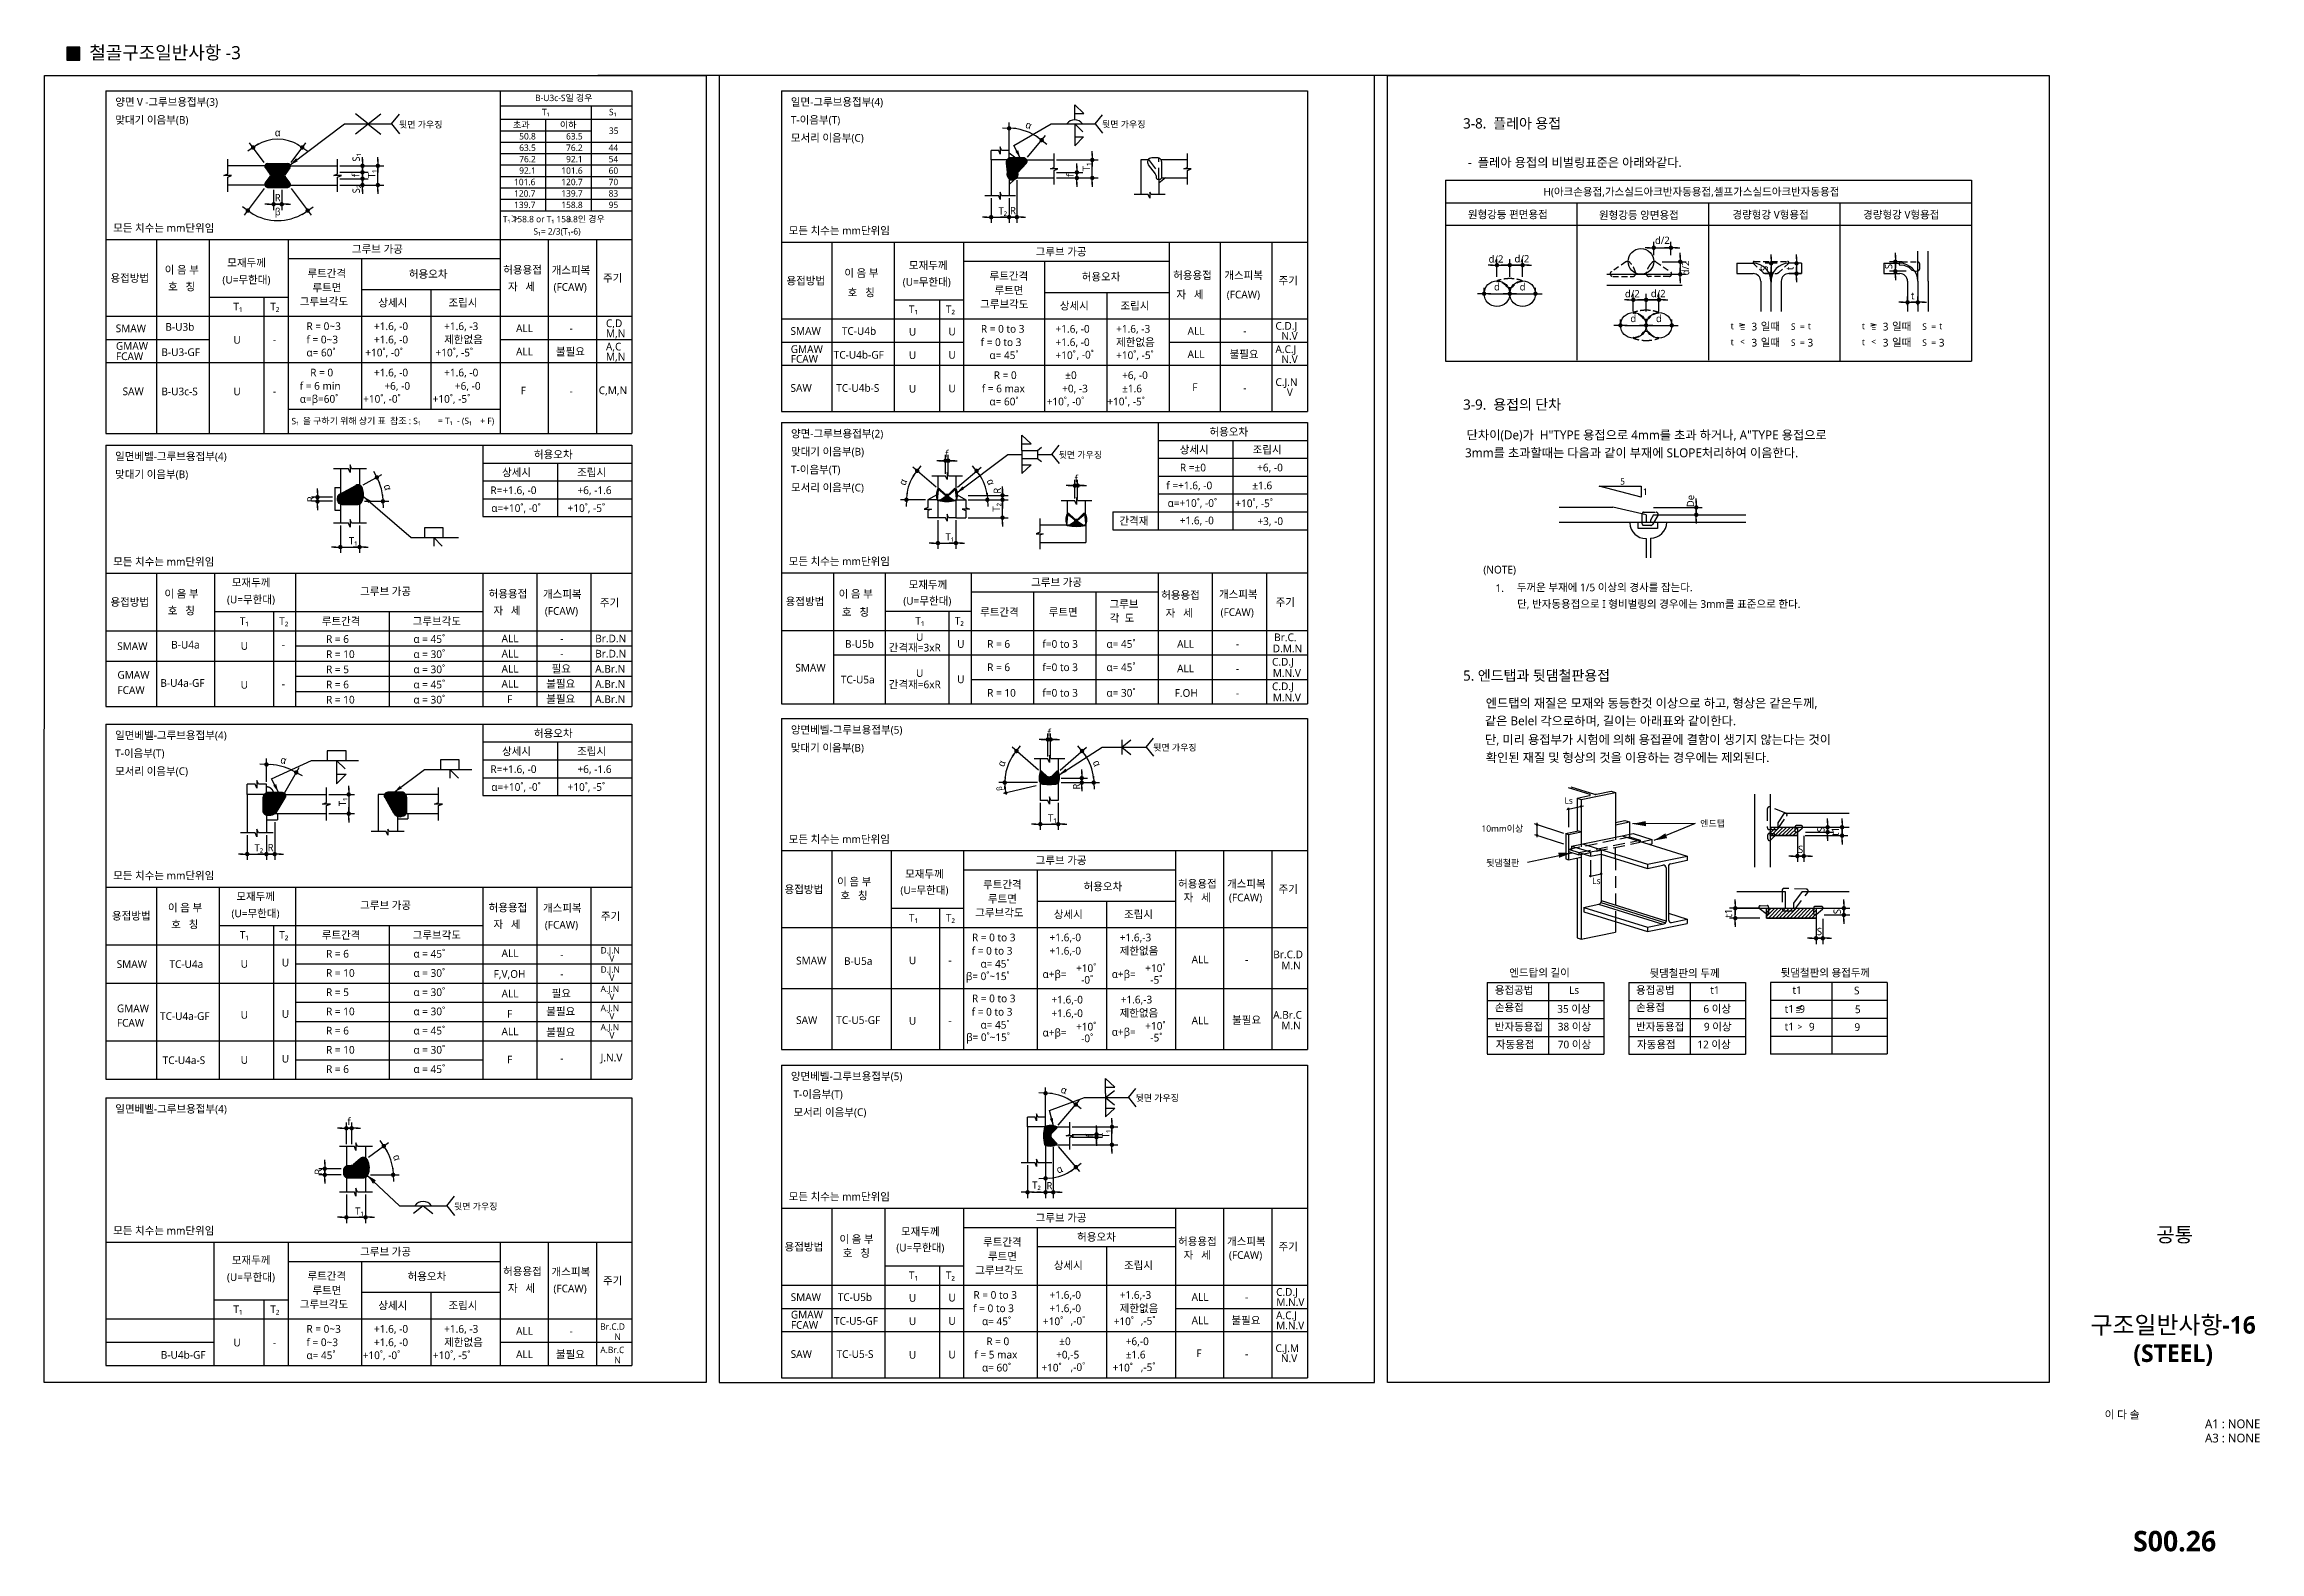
# Model space of a CAD drawing. Header units: millimetres. Extents: x 4573 to 501064, y -176100 to -4304.
# Drawn here: x 256950 to 332864, y -175263 to -123609 of the extents above; entities that cross this region are included whole.
import ezdxf
from ezdxf.enums import TextEntityAlignment as Align

# ---------------------------------------------------------------- set-up
doc = ezdxf.new("R2010")
doc.units = ezdxf.units.MM
doc.header["$LTSCALE"] = 800
doc.linetypes.add('HIDDEN', pattern=[0.375, 0.25, -0.125])
doc.linetypes.add('HIDDENX2', pattern=[0.75, 0.5, -0.25])
doc.layers.get('Defpoints').update_dxf_attribs({"color": 147})
for name, color, linetype in [('2', 6, 'Continuous'), ('4', 4, 'Continuous'), ('AA-XXXX-DIMS', 7, 'Continuous'), ('DIM', 7, 'Continuous'), ('HAT', 9, 'Continuous'), ('HID', 7, 'HIDDENX2'), ('SHT', 5, 'Continuous'), ('T1', 4, 'Continuous'), ('TEX', 3, 'Continuous'), ('TEXT', 3, 'Continuous'), ('TIT', 2, 'Continuous'), ('TITLE', 7, 'Continuous'), ('WAL', 7, 'Continuous')]:
    doc.layers.add(name, color=color, linetype=linetype)
doc.styles.add('XR-SHEET-맑은고딕', font='malgun.ttf')
doc.styles.add('맑은고딕', font='malgun.ttf')
doc.styles.add('맑은고딕B', font='malgunbd.ttf')
doc.styles.add('스타일1', font='malgun.ttf')
doc.dimstyles.new('SKIT(내부)', dxfattribs={"dimscale": 100, "dimtxt": 2.5, "dimasz": 1.5, "dimexe": 2, "dimexo": 0.8, "dimgap": 1, "dimtad": 1, "dimdec": 0, "dimzin": 0, "dimdsep": 46, "dimtxsty": 'XR-SHEET-맑은고딕', "dimblk1": 'DOTK', "dimblk2": 'DOTK', "dimsah": 1, "dimcen": 1.8, "dimclrt": 3, "dimadec": 0, "dimazin": 0, "dimtfac": 1, "dimtdec": 0, "dimtix": 1, "dimtmove": 2, "dimatfit": 3, "dimldrblk": 'DOTK', "dimfxl": 2, "dimtolj": 1, "dimtzin": 0, "dimarcsym": 0})

msp = doc.modelspace()

# ---------------------------------------------------------------- texts
at = {"layer": 'DIM', "style": 'XR-SHEET-맑은고딕'}
for s, p in [('Ls', (309041.1, -149635.5)), ('10mm이상', (306198.3, -150595)), ('Ls', (309991.3, -152386.7))]:
    msp.add_text(s, height=219.79, dxfattribs=at).set_placement(p)
at = {"layer": 'DIM', "color": 4, "insert": (289703.1, -149109.6), "char_height": 184.625, "attachment_point": 5, "rotation": 96.696599, "style": 'XR-SHEET-맑은고딕'}
msp.add_mtext('\\A1;{\\fSymbol|b0|i0|c2|p18;b}', dxfattribs=at)
at = {"layer": 'T1', "color": 0, "style": 'XR-SHEET-맑은고딕'}
for s, p in [('뒷면 가우징', (269103.5, -126469.6)), ('뒷면 가우징', (293195.6, -126460.4)), ('뒷면 가우징', (291707.9, -137784.9)), ('뒷면 가우징', (294947, -147816.2)), ('엔드탭', (313692.2, -150417.6)), ('뒷댐철판', (306359.9, -151768.1)), ('뒷면 가우징', (294341.9, -159826)), ('뒷면 가우징', (270989, -163541))]:
    msp.add_text(s, height=219.79, dxfattribs=at).set_placement(p)
at = {"layer": 'TEXT', "color": 3, "style": 'XR-SHEET-맑은고딕'}
msp.add_text('철골구조일반사항 -3', height=449.939, dxfattribs=at).set_placement((258493.5, -124121.3))
at = {"layer": 'TEXT', "style": 'XR-SHEET-맑은고딕'}
for s, height, p in [('양면Ⅴ-그루브용접부(3)', 263.751, (259382.9, -125717)), ('B-U3c-S일 경우', 219.792, (273770.9, -125555.9)), ('T₁', 219.79, (274007.1, -126039.9)), ('S₁', 219.79, (276300.2, -126039.9)), ('일면-그루브용접부(4)', 263.751, (282531.4, -125717)), ('맞대기 이음부(B)', 263.75, (259382.9, -126332.4)), ('초과', 219.79, (273011.8, -126479.1)), ('이하', 219.79, (274618.2, -126479.1)), ('T-이음부(T)', 263.75, (282531.4, -126332.4)), ('모서리 이음부(C)', 263.75, (282531.4, -126947.8)), ('-  플레아 용접의 비벌링표준은 아래와같다.', 307.709, (305734.7, -127812.2)), ('H(아크손용접,가스실드아크반자동용접,셀프가스실드아크반자동용접', 263.751, (308322.4, -128795.6)), ('모든 치수는 mm단위임', 263.751, (259308.5, -130035)), ('T₁ 158.8 or T₁ 158.8인 경우', 219.792, (272661.2, -129709)), ('＞', 219.8, (272923, -129698.3)), ('≤', 219.8, (274884.2, -129709)), ('원형강등 편면용접', 263.75, (305731.3, -129575)), ('원형강등 양면용접', 263.75, (310222.8, -129595.8)), ('경량형강 V형용접', 263.75, (314798.5, -129580.4)), ('경량형강 V형용접', 263.75, (319276.6, -129580.4)), ('그루브 가공', 263.75, (267492.6, -130758.2)), ('모든 치수는 mm단위임', 263.751, (282457, -130125.1)), ('그루브 가공', 263.75, (290920.8, -130848.3)), ('이 음 부', 263.75, (261076.8, -131469.7)), ('모재두께', 263.75, (263218.7, -131226.6)), ('루트간격', 263.75, (265968.4, -131588.8)), ('허용오차', 263.75, (269443, -131614.4)), ('허용용접', 263.75, (272677.1, -131469.7)), ('개스피복', 263.75, (274335.5, -131481.5)), ('이 음 부', 263.75, (284365.3, -131579.4)), ('모재두께', 263.75, (286579.1, -131316.6)), ('용접방법', 263.75, (259218, -131752)), ('호   칭', 263.75, (261189.8, -132046.2)), ('(U=무한대)', 263.75, (263051.8, -131807.3)), ('루트면', 263.75, (266138.1, -132077.6)), ('자   세', 263.75, (272841.4, -132046.2)), ('(FCAW)', 263.75, (274399.2, -132058.1)), ('주기', 263.75, (276096.5, -131747.6)), ('용접방법', 263.75, (282381.8, -131842.1)), ('호   칭', 263.75, (284478.3, -132247.7)), ('(U=무한대)', 263.75, (286365.2, -131882.5)), ('루트간격', 263.75, (289340.7, -131678.8)), ('루트면', 263.75, (289510.4, -132167.7)), ('허용오차', 263.75, (292498.5, -131707.1)), ('허용용접', 263.75, (295633.2, -131655.2)), ('자   세', 263.75, (295744.1, -132316.3)), ('개스피복', 263.75, (297386.3, -131655.2)), ('(FCAW)', 263.75, (297468.4, -132316.3)), ('주기', 263.75, (299245, -131837.6)), ('T₁', 263.75, (263429.3, -132728.8)), ('T₂', 263.75, (264695.7, -132728.8)), ('그루브각도', 263.75, (265702.9, -132554.8)), ('상세시', 263.75, (268394.7, -132597.1)), ('조립시', 263.75, (270800.6, -132597.1)), ('T₁', 263.75, (286577.8, -132818.8)), ('T₂', 263.75, (287844.2, -132818.8)), ('그루브각도', 263.75, (289016.9, -132644.9)), ('상세시', 263.75, (291749.3, -132701.7)), ('조립시', 263.75, (293825.7, -132701.7)), ('SMAW', 263.75, (259396.6, -133475.4)), ('B-U3b', 263.75, (261099.5, -133424.3)), ('U', 263.8, (263429, -133869.6)), ('f = 0~3', 263.75, (265933, -133858.7)), ('R = 0~3', 263.75, (265933, -133401.2)), ('+1.6, -0', 263.75, (268246.6, -133401.2)), ('+1.6, -0', 263.75, (268246.6, -133858.7)), ('제한없음', 263.75, (270652.5, -133858.7)), ('+1.6, -3', 263.75, (270652.5, -133401.2)), ('ALL', 263.75, (273115.6, -133472)), ('-', 263.8, (274946.2, -133472)), ('C,D', 263.75, (276195.4, -133300)), ('M,N', 263.75, (276195.4, -133645.6)), ('SMAW', 263.75, (282520.3, -133565.5)), ('TC-U4b', 263.75, (284278.7, -133566.4)), ('U', 263.8, (286577.5, -133592.6)), ('U', 263.8, (287930, -133584.9)), ('R = 0 to 3', 263.75, (289044.7, -133491.2)), ('+1.6, -0', 263.75, (291601.2, -133491.2)), ('+1.6, -3', 263.75, (293677.6, -133491.2)), ('ALL', 263.75, (296126.1, -133562.1)), ('-', 263.8, (298031, -133562.1)), ('C.D.J', 263.75, (299137.6, -133390)), ('N.V', 263.75, (299340.1, -133735.6)), ('t', 219.8, (314736.8, -133373.5)), ('3  ', 263.75, (315448.3, -133414.9)), ('일때', 263.75, (315767.1, -133406)), ('S', 219.8, (316802.7, -133391.5)), ('=', 219.8, (317110, -133400.3)), ('t', 219.8, (317382.5, -133373.5)), ('t', 219.8, (319235.7, -133373.5)), ('3  ', 263.75, (319947.2, -133414.9)), ('일때', 263.75, (320266, -133406)), ('S', 219.8, (321301.6, -133391.5)), ('=', 219.8, (321608.9, -133400.3)), ('t', 219.8, (321881.4, -133373.5)), ('GMAW', 263.75, (259404.1, -134076.1)), ('FCAW', 263.75, (259404.1, -134429.9)), ('B-U3-GF', 263.75, (260962.3, -134291.1)), ('-', 263.8, (264781.5, -133861.8)), ('α= 60˚', 263.75, (265933, -134304.4)), ('+10˚, -0˚', 263.75, (267949.6, -134304.4)), ('+10˚, -5˚', 263.75, (270355.6, -134304.4)), ('ALL', 263.75, (273115.6, -134271.2)), ('불필요', 263.75, (274481.1, -134271.2)), ('A,C', 263.75, (276195.4, -134099.2)), ('M,N', 263.75, (276195.4, -134444.8)), ('GMAW', 263.75, (282527.7, -134186.3)), ('FCAW', 263.75, (282527.7, -134519.9)), ('TC-U4b-GF', 263.75, (284000.1, -134381.2)), ('U', 263.8, (286577.5, -134391.9)), ('U', 263.8, (287930, -134384.1)), ('f = 0 to 3', 263.75, (289035.2, -133948.8)), ('α= 45˚', 263.75, (289337.3, -134394.5)), ('+1.6, -0', 263.75, (291601.2, -133948.8)), ('+10˚', 263.75, (291601.2, -134394.5)), (', -0˚', 263.75, (292320.7, -134378)), ('제한없음', 263.75, (293677.6, -133948.8)), ('+10˚, -5˚', 263.75, (293677.6, -134394.5)), ('ALL', 263.75, (296126.1, -134361.3)), ('불필요', 263.75, (297565.9, -134361.3)), ('A.C.J', 263.75, (299137.6, -134189.2)), ('N.V', 263.75, (299340.1, -134534.8)), ('t', 219.8, (314736.8, -133923.4)), ('<', 219.8, (315060.2, -133908.1)), ('3  ', 263.75, (315448.3, -133964.7)), ('일때', 263.75, (315767.1, -133955.8)), ('S', 219.8, (316802.7, -133941.3)), ('=', 219.8, (317110, -133950.1)), ('3  ', 263.75, (317369.2, -133964.7)), ('t', 219.8, (319235.7, -133923.4)), ('<', 219.8, (319559.1, -133908.1)), ('3  ', 263.75, (319947.2, -133964.7)), ('일때', 263.75, (320266, -133955.8)), ('S', 219.8, (321301.6, -133941.3)), ('=', 219.8, (321608.9, -133950.1)), ('3  ', 263.75, (321868.1, -133964.7)), ('R = 0', 263.75, (266062.6, -134989.4)), ('+1.6, -0', 263.75, (268246.6, -134989.4)), ('+1.6, -0', 263.75, (270652.5, -134989.4)), ('R = 0 ', 263.75, (289485.6, -135079.4)), ('%%P0', 263.75, (291935.2, -135079.4)), ('+6, -0', 263.75, (293883.1, -135079.4)), ('C.J.N', 263.75, (299137.6, -135316.1)), ('SAW', 263.75, (259631, -135632.9)), ('B-U3c-S', 263.75, (260962.3, -135637.1)), ('U', 263.8, (263429, -135636)), ('-', 263.8, (264781.5, -135628.3)), ('f = 6 min', 263.75, (265702.6, -135446.9)), ('α=β=60˚', 263.75, (265704.1, -135892.6)), ('+10˚, -0˚', 263.75, (267875.3, -135892.6)), ('+6, -0', 263.75, (268603.1, -135446.9)), ('+10˚, -5˚', 263.75, (270256.6, -135892.6)), ('+6, -0', 263.75, (271019.1, -135446.9)), ('F', 263.8, (273274.3, -135606)), ('-', 263.8, (274946.2, -135621.7)), ('C,M,N', 263.75, (275948.7, -135597.4)), ('SAW', 263.75, (282520.3, -135516.8)), ('TC-U4b-S', 263.75, (284087.3, -135517.7)), ('U', 263.8, (286577.5, -135543.9)), ('U', 263.8, (287930, -135536.2)), ('f = 6 max', 263.75, (289075.3, -135536.9)), ('α= 60˚', 263.75, (289337.3, -135982.6)), ('+10˚, -0˚', 263.75, (291298.9, -135982.6)), ('+0, -3', 263.75, (291828.3, -135536.9)), ('+10˚, -5˚', 263.75, (293375.3, -135982.6)), ('%%P1.6', 263.75, (293883.1, -135536.9)), ('F', 263.8, (296287.2, -135488.2)), ('-', 263.8, (298031, -135513.6)), ('V', 263.8, (299527.5, -135661.7)), ('S₁', 219.79, (265421.5, -136630.6)), ('을 구하기 위해 상기 표  참조 : S₁', 219.792, (265805.2, -136624.3)), ('= T₁', 219.79, (270441.2, -136617.9)), ('- (S₁', 219.79, (271093.3, -136621.6)), ('+ F)', 219.79, (271893.4, -136625.3)), ('양면-그루브용접부(2)', 263.751, (282537, -137084.5)), ('맞대기 이음부(B)', 263.75, (282537, -137699.9)), ('상세시', 263.75, (295856.5, -137632.5)), ('허용오차', 263.75, (296877.3, -137020.1)), ('조립시', 263.75, (298356.4, -137632.5)), ('단차이(De)가  H"TYPE 용접으로 4mm를 초과 하거나, A"TYPE 용접으로', 307.709, (305688.9, -137149.1)), ('일면베벨-그루브용접부(4)', 263.751, (259376.2, -137861.4)), ('상세시', 263.75, (272634.4, -138409.4)), ('허용오차', 263.75, (273728.9, -137796.9)), ('조립시', 263.75, (275207.9, -138409.4)), ('T-이음부(T)', 263.75, (282537, -138315.3)), ('R =%%P0', 263.75, (295865.1, -138244.9)), ('+6, -0', 263.75, (298510.2, -138244.9)), ('3mm를 초과할때는 다음과 같이 부재에 SLOPE처리하여 이음한다.', 307.709, (305635.6, -137761.2)), ('맞대기 이음부(B)', 263.75, (259376.2, -138476.8)), ('R=+1.6, -0', 263.75, (272235.3, -139021.8)), ('+6, -1.6', 263.75, (275219.4, -139021.8)), ('모서리 이음부(C)', 263.75, (282537, -138930.8)), ('f =+1.6, -0', 263.751, (295398.3, -138857.3)), ('%%P1.6', 263.75, (298344.3, -138857.3)), ('5', 219.8, (310950.4, -138696.8)), ('1', 219.8, (311728.6, -139049.2)), ('α=+10˚, -0˚', 263.751, (272266.6, -139634.2)), ('+10˚, -5˚', 263.75, (274880.3, -139634.2)), ('α=+10˚, -0˚', 263.751, (295442.8, -139461.4)), ('+10˚, -5˚', 263.75, (297762.5, -139469.7)), ('간격재', 263.75, (293790.3, -140071.4)), ('+1.6, -0', 263.75, (295857.8, -140056.8)), ('+3, -0', 263.75, (298517.3, -140082.2)), ('모든 치수는 mm단위임', 263.751, (259308.5, -141471.1)), ('모든 치수는 mm단위임', 263.751, (282457, -141457.5)), ('모재두께', 263.75, (263375.6, -142186.4)), ('그루브 가공', 263.75, (290765.1, -142175.4)), ('(NOTE)', 263.75, (306261.7, -141744)), ('용접방법', 263.75, (259216.1, -142853)), ('이 음 부', 263.75, (261066.6, -142570.7)), ('(U=무한대)', 263.75, (263208.7, -142767.2)), ('그루브 가공', 263.75, (267772.4, -142488)), ('허용용접', 263.75, (272174.9, -142570.7)), ('개스피복', 263.75, (274037.4, -142582.6)), ('주기', 263.75, (275989.4, -142876.4)), ('용접방법', 263.75, (282353.3, -142834)), ('이 음 부', 263.75, (284168.4, -142574.8)), ('(U=무한대)', 263.75, (286383.8, -142812.3)), ('모재두께', 263.75, (286568.7, -142258.5)), ('그루브', 263.75, (293452.8, -142925.1)), ('허용용접', 263.75, (295221.7, -142613.9)), ('개스피복', 263.75, (297201.3, -142587.3)), ('주기', 263.75, (299145.3, -142857.4)), ('1.', 263.75, (306678.5, -142372.8)), ('두꺼운 부재에 1/5 이상의 경사를 잡는다.', 263.751, (307409, -142350.9)), ('단, 반자동용접으로 I 형비벌링의 경우에는 3mm를 표준으로 한다.', 263.751, (307418.4, -142920.6)), ('호   칭', 263.75, (261179.6, -143147.2)), ('T₁', 263.75, (263647.2, -143506.2)), ('T₂', 263.75, (265000.6, -143506.2)), ('루트간격', 263.75, (266459.6, -143509)), ('그루브각도', 263.75, (269573, -143509)), ('자   세', 263.75, (272339.2, -143147.2)), ('(FCAW)', 263.75, (274101.1, -143159.1)), ('호   칭', 263.75, (284281.3, -143194.5)), ('T₁', 263.75, (286795.6, -143492.7)), ('T₂', 263.75, (288149.1, -143492.7)), ('루트간격', 263.75, (289019.1, -143196.5)), ('루트면', 263.75, (291366.6, -143196.5)), ('각  도', 263.75, (293460.2, -143403.2)), ('자   세', 263.75, (295374.6, -143226.4)), ('(FCAW)', 263.75, (297256, -143199.9)), ('SMAW', 263.75, (259447.7, -144365.7)), ('B-U4a', 263.75, (261297.8, -144314.6)), ('U', 263.8, (263678.1, -144359.4)), ('-', 263.8, (265086.4, -144314.6)), ('R = 6', 263.75, (266604.5, -144120.9)), ('α = 45˚', 263.75, (269599.8, -144120.9)), ('ALL', 263.75, (272619.1, -144102.6)), ('-', 263.8, (274630.6, -144102.6)), ('Br.D.N', 263.75, (275828.7, -144102.6)), ('B-U5b', 263.75, (284385.9, -144290.1)), ('간격재=3xR', 263.75, (285888.6, -144415.4)), ('U', 263.8, (286821.1, -144052.6)), ('U', 263.8, (288229, -144291.2)), ('R = 6', 263.75, (289259.1, -144289.2)), ('f=0 to 3', 263.75, (291151.5, -144289.2)), ('α= 45˚', 263.75, (293346.5, -144289.2)), ('ALL', 263.75, (295767.6, -144289.2)), ('-', 263.8, (297779.1, -144289.2)), ('D.M.N', 263.75, (299046.6, -144444.6)), ('Br.C.', 263.75, (299093.1, -144061.1)), ('R = 10', 263.75, (266604.5, -144640.5)), ('R = 5', 263.75, (266604.5, -145160)), ('α = 30˚', 263.75, (269599.8, -144640.5)), ('α = 30˚', 263.75, (269599.8, -145160)), ('ALL', 263.75, (272619.1, -144622.2)), ('ALL', 263.75, (272619.1, -145141.7)), ('필요', 263.75, (274334.7, -145141.7)), ('-', 263.8, (274630.6, -144622.2)), ('A.Br.N', 263.75, (275828.7, -145141.7)), ('Br.D.N', 263.75, (275828.7, -144622.2)), ('SMAW', 263.75, (282685.9, -145102.9)), ('R = 6', 263.75, (289259.1, -145087.9)), ('f=0 to 3', 263.75, (291151.5, -145087.9)), ('α= 45˚', 263.75, (293346.5, -145087.9)), ('ALL', 263.75, (295767.6, -145129.1)), ('C.D.J', 263.75, (299019.6, -144901)), ('GMAW', 263.75, (259455.2, -145347.6)), ('FCAW', 263.75, (259455.2, -145870.9)), ('B-U4a-GF', 263.75, (260927.1, -145626.9)), ('U', 263.8, (263678.1, -145688.9)), ('-', 263.8, (265086.4, -145656.6)), ('R = 6', 263.75, (266604.5, -145679.5)), ('α = 45˚', 263.75, (269599.8, -145679.5)), ('ALL', 263.75, (272617.3, -145655.8)), ('불필요', 263.75, (274149.6, -145655.8)), ('A.Br.N', 263.75, (275828.7, -145661.2)), ('TC-U5a', 263.75, (284245.3, -145509.5)), ('간격재=6xR', 263.75, (285888.6, -145676.8)), ('U', 263.8, (286821.1, -145287.1)), ('U', 263.8, (288229, -145502.1)), ('R = 10', 263.75, (289259.1, -145964.8)), ('f=0 to 3', 263.75, (291151.5, -145964.8)), ('α= 30˚', 263.75, (293346.5, -145964.8)), ('F.OH', 263.75, (295683.5, -145969)), ('-', 263.8, (297779.1, -145129.1)), ('C.D.J', 263.75, (299019.6, -145740.9)), ('M.N.V', 263.75, (299046.6, -145284.5)), ('R = 10', 263.75, (266604.5, -146199.1)), ('α = 30˚', 263.75, (269599.8, -146199.1)), ('F', 263.8, (272808.2, -146180.8)), ('불필요', 263.75, (274149.6, -146175.3)), ('A.Br.N', 263.75, (275828.7, -146180.8)), ('-', 263.8, (297779.1, -145969)), ('M.N.V', 263.75, (299046.6, -146124.4)), ('엔드탭의 재질은 모재와 동등한것 이상으로 하고, 형상은 같은두께,', 307.709, (306342.6, -146338)), ('일면베벨-그루브용접부(4)', 263.751, (259376.2, -147418.6)), ('허용오차', 263.75, (273728.9, -147354.2)), ('양면베벨-그루브용접부(5)', 263.751, (282531.4, -147231.4)), ('같은 Belel 각으로하며, 길이는 아래표와 같이한다.', 307.709, (306315.7, -146945.6)), ('단, 미리 용접부가 시험에 의해 용접끝에 결함이 생기지 않는다는 것이', 307.709, (306318.3, -147585.8)), ('T-이음부(T)', 263.75, (259376.2, -148034)), ('상세시', 263.75, (272634.4, -147966.6)), ('조립시', 263.75, (275207.9, -147966.6)), ('맞대기 이음부(B)', 263.75, (282531.4, -147846.9)), ('확인된 재질 및 형상의 것을 이용하는 경우에는 제외된다.', 307.709, (306345.2, -148201.8)), ('모서리 이음부(C)', 263.75, (259376.2, -148649.4)), ('R=+1.6, -0', 263.75, (272235.3, -148579)), ('+6, -1.6', 263.75, (275219.4, -148579)), ('α=+10˚, -0˚', 263.751, (272266.6, -149191.4)), ('+10˚, -5˚', 263.75, (274880.3, -149191.4)), ('모든 치수는 mm단위임', 263.751, (282457, -150979.7)), ('그루브 가공', 263.75, (290920.8, -151702.9)), ('모든 치수는 mm단위임', 263.751, (259308.5, -152225.6)), ('용접방법', 263.75, (282316.4, -152696.7)), ('이 음 부', 263.75, (284117.6, -152434.1)), ('(U=무한대)', 263.75, (286285.4, -152725)), ('모재두께', 263.75, (286447.3, -152171.3)), ('루트간격', 263.75, (289116.9, -152533.5)), ('허용오차', 263.75, (292561, -152602.6)), ('허용용접', 263.75, (295800.2, -152509.8)), ('개스피복', 263.75, (297477.8, -152509.8)), ('주기', 263.75, (299245, -152692.3)), ('용접방법', 263.75, (259267.6, -153607.6)), ('이 음 부', 263.75, (261186.6, -153325.2)), ('(U=무한대)', 263.75, (263363.1, -153521.7)), ('모재두께', 263.75, (263529.9, -152940.9)), ('그루브 가공', 263.75, (267772.4, -153242.5)), ('허용용접', 263.75, (272174.9, -153325.2)), ('개스피복', 263.75, (274037.4, -153337.1)), ('주기', 263.75, (276022, -153620.4)), ('호   칭', 263.75, (284230.6, -152910.8)), ('그루브각도', 263.75, (288851.4, -153499.5)), ('루트면', 263.75, (289286.6, -153022.3)), ('상세시', 263.75, (291543.2, -153556.1)), ('조립시', 263.75, (293949.1, -153556.1)), ('자   세', 263.75, (295991, -152979.4)), ('(FCAW)', 263.75, (297543.1, -152979.4)), ('호   칭', 263.75, (261299.6, -153901.8)), ('T₁', 263.75, (263647.2, -154260.7)), ('T₂', 263.75, (265000.6, -154260.7)), ('루트간격', 263.75, (266459.6, -154263.6)), ('그루브각도', 263.75, (269573, -154263.6)), ('자   세', 263.75, (272339.2, -153901.8)), ('(FCAW)', 263.75, (274101.1, -153913.6)), ('T₁', 263.75, (286577.8, -153673.5)), ('T₂', 263.75, (287844.2, -153673.5)), ('R = 0 to 3', 263.75, (288738.2, -154345.9)), ('+1.6,-0', 263.75, (291395.1, -154345.9)), ('+1.6,-3', 263.75, (293801, -154345.9)), ('R = 6', 263.75, (266604.5, -154905.1)), ('α = 45˚', 263.75, (269599.8, -154905.1)), ('ALL', 263.75, (272619.1, -154886.8)), ('-', 263.8, (274630.6, -154938)), ('D.J.N', 219.79, (276012.6, -154766.5)), ('V', 219.8, (276313.4, -155044.9)), ('f = 0 to 3', 263.75, (288728.8, -154803.4)), ('+1.6,-0', 263.75, (291395.1, -154803.4)), ('제한없음', 263.75, (293801, -154803.4)), ('ALL', 263.75, (296264.1, -155101.1)), ('Br.C.D', 263.75, (299062.7, -154929)), ('SMAW', 263.75, (259430.3, -155259.3)), ('TC-U4a', 263.75, (261238.3, -155260.2)), ('U', 263.8, (263678.1, -155253)), ('U', 263.8, (265086.4, -155208.2)), ('R = 10', 263.75, (266604.5, -155563.7)), ('α = 30˚', 263.75, (269599.8, -155563.7)), ('F,V,OH', 263.75, (272346.7, -155598.2)), ('-', 263.8, (274630.6, -155592.2)), ('D.J.N', 219.79, (276012.6, -155425.1)), ('V', 219.8, (276313.4, -155703.5)), ('SMAW', 263.75, (282711.9, -155141.5)), ('B-U5a', 263.75, (284352.8, -155154.8)), ('U', 263.8, (286577.5, -155131.6)), ('-', 263.8, (287930, -155123.9)), ('β= 0˚~15˚', 263.75, (288532.1, -155675.4)), ('α= 45˚', 263.75, (289030.8, -155249.1)), ('α+β=', 263.75, (291156.5, -155603)), ('+10˚', 263.75, (292303.8, -155397.7)), ('-0˚', 263.75, (292478, -155798.9)), ('α+β=', 263.75, (293528, -155603)), ('+10˚', 263.75, (294675.2, -155397.7)), ('-5˚', 263.75, (294849.4, -155798.9)), ('-', 263.8, (298094.7, -155101.1)), ('M.N', 263.75, (299340.1, -155308.3)), ('엔드탑의 길이', 263.75, (307149.8, -155554.8)), ('뒷댐철판의 두께', 263.75, (311952.9, -155571.7)), ('뒷댐철판의 용접두께', 263.75, (316448.7, -155554.8)), ('R = 5', 263.75, (266604.5, -156222.3)), ('α = 30˚', 263.75, (269599.8, -156222.3)), ('ALL', 263.75, (272619.1, -156271.3)), ('필요', 263.75, (274334.7, -156262.8)), ('A.J.N', 219.79, (276012.6, -156083.7)), ('V', 219.8, (276313.4, -156362.1)), ('R = 0 to 3', 263.75, (288738.2, -156435.9)), ('+1.6,-0', 263.75, (291459.3, -156477.3)), ('+1.6,-3', 263.75, (293833.9, -156475.2)), ('용접공법', 263.75, (306655.4, -156149.7)), ('Ls', 263.75, (309198.5, -156149.7)), ('용접공법', 263.75, (311493.7, -156149.7)), ('t1', 263.75, (314038.7, -156149.7)), ('t1', 263.75, (316853.7, -156149.7)), ('S', 263.8, (318962.7, -156165)), ('GMAW', 263.75, (259437.7, -156777.9)), ('FCAW', 263.75, (259437.7, -157270.8)), ('TC-U4a-GF', 263.75, (260915, -157041.7)), ('U', 263.8, (263678.1, -156999.8)), ('U', 263.8, (265086.4, -156967.5)), ('R = 10', 263.75, (266604.5, -156880.9)), ('α = 30˚', 263.75, (269599.8, -156880.9)), ('F', 263.8, (272808.2, -156962)), ('불필요', 263.75, (274149.6, -156882.2)), ('A.J.N', 219.79, (276012.6, -156742.3)), ('V', 219.8, (276313.4, -157020.7)), ('SAW', 263.75, (282711.9, -157178)), ('TC-U5-GF', 263.75, (284087.3, -157178.9)), ('U', 263.8, (286577.5, -157205.1)), ('-', 263.8, (287930, -157197.4)), ('f = 0 to 3', 263.75, (288728.8, -156893.4)), ('α= 45˚', 263.75, (289030.8, -157339.1)), ('+1.6,-0', 263.75, (291459.3, -156943.9)), ('+10˚', 263.75, (292303.8, -157403.4)), ('제한없음', 263.75, (293796.8, -156932.7)), ('+10˚', 263.75, (294675.2, -157378.2)), ('ALL', 263.75, (296264.1, -157191)), ('불필요', 263.75, (297652.5, -157174.8)), ('A.Br.C', 263.75, (299058.8, -156999.8)), ('M.N', 263.75, (299340.1, -157364.6)), ('손용접', 263.75, (306655.4, -156743.4)), ('반자동용접', 263.75, (306655.4, -157403.6)), ('35 이상', 263.75, (308794, -156794.1)), ('38 이상', 263.75, (308810.9, -157403.6)), ('손용접', 263.75, (311493.7, -156743.4)), ('반자동용접', 263.75, (311493.7, -157403.6)), ('6 이상', 263.75, (313801.9, -156794.1)), ('9 이상', 263.75, (313818.8, -157403.6)), ('t1  9', 263.75, (316587.2, -156795.3)), ('t1', 263.75, (316587.2, -157401.5)), ('=', 219.8, (316964.3, -156857.9)), ('9', 263.8, (317418.5, -157405.8)), ('5', 263.8, (318993.2, -156809.4)), ('R = 6', 263.75, (266604.5, -157539.5)), ('α = 45˚', 263.75, (269599.8, -157539.5)), ('α = 30˚', 263.75, (269599.8, -158198.2)), ('ALL', 263.75, (272617.3, -157569)), ('불필요', 263.75, (274149.6, -157592.6)), ('A.J.N', 219.79, (276012.6, -157400.9)), ('V', 219.8, (276313.4, -157679.4)), ('β= 0˚~15˚', 263.75, (288541.1, -157765.4)), ('α+β=', 263.75, (291156.5, -157608.7)), ('-0˚', 263.75, (292478, -157804.6)), ('α+β=', 263.75, (293528, -157583.4)), ('-5˚', 263.75, (294849.4, -157779.3)), ('자동용접', 263.75, (306689.2, -158015.4)), ('70 이상', 263.75, (308810.9, -158015.4)), ('자동용접', 263.75, (311527.6, -158015.4)), ('12 이상', 263.75, (313593.3, -158015.4)), ('>', 219.8, (317026.2, -157384.9)), ('9', 263.8, (318976.3, -157418.9)), ('TC-U4a-S', 263.75, (261004.9, -158553.3)), ('U', 263.8, (263678.1, -158546.1)), ('U', 263.8, (265086.4, -158501.3)), ('R = 10', 263.75, (266604.5, -158198.2)), ('R = 6', 263.75, (266604.5, -158856.8)), ('α = 45˚', 263.75, (269599.8, -158856.8)), ('F', 263.8, (272808.2, -158529.6)), ('-', 263.8, (274630.6, -158486.3)), ('J.N.V', 263.75, (276012.6, -158463)), ('양면베벨-그루브용접부(5)', 263.751, (282531.4, -159102.9)), ('일면베벨-그루브용접부(4)', 263.751, (259382.9, -160222.4)), ('T-이음부(T)', 263.75, (282619.7, -159718.4)), ('모서리 이음부(C)', 263.75, (282619.7, -160333.8)), ('모든 치수는 mm단위임', 263.751, (282457, -163228.6)), ('그루브 가공', 263.75, (290920.8, -163953.5)), ('모든 치수는 mm단위임', 263.751, (259308.5, -164394.1)), ('용접방법', 263.75, (282316.4, -164947.3)), ('이 음 부', 263.75, (284196.7, -164684.6)), ('(U=무한대)', 263.75, (286144.6, -164975.6)), ('모재두께', 263.75, (286306.5, -164421.9)), ('루트간격', 263.75, (289116.9, -164784)), ('허용오차', 263.75, (292342.6, -164610.7)), ('허용용접', 263.75, (295800.2, -164760.4)), ('개스피복', 263.75, (297477.8, -164760.4)), ('주기', 263.75, (299245, -164942.9)), ('모재두께', 263.75, (263375.6, -165404)), ('그루브 가공', 263.75, (267772.4, -165117.3)), ('허용용접', 263.75, (272672.2, -165788.2)), ('호   칭', 263.75, (284309.7, -165161.4)), ('그루브각도', 263.75, (288851.4, -165750.1)), ('루트면', 263.75, (289286.6, -165272.9)), ('상세시', 263.75, (291543.2, -165582.6)), ('조립시', 263.75, (293949.1, -165582.6)), ('자   세', 263.75, (295991, -165230)), ('(FCAW)', 263.75, (297543.1, -165230)), ('(U=무한대)', 263.75, (263208.7, -165984.8)), ('루트간격', 263.75, (265968.4, -165947.8)), ('루트면', 263.75, (266138.1, -166436.7)), ('허용오차', 263.75, (269399.1, -165959.8)), ('자   세', 263.75, (272836.5, -166364.8)), ('개스피복', 263.75, (274332.1, -165800.1)), ('(FCAW)', 263.75, (274395.8, -166376.7)), ('주기', 263.75, (276096.5, -166106.6)), ('T₁', 263.75, (286577.8, -165924.1)), ('T₂', 263.75, (287844.2, -165924.1)), ('C.D.J', 263.75, (299160.2, -166495.2)), ('T₁', 263.75, (263429.3, -167087.8)), ('T₂', 263.75, (264695.7, -167087.8)), ('그루브각도', 263.75, (265702.9, -166913.8)), ('상세시', 263.75, (268394.7, -166958.1)), ('조립시', 263.75, (270800.6, -166958.1)), ('SMAW', 263.75, (282525.2, -166670.7)), ('GMAW', 263.75, (282532.7, -167271.4)), ('TC-U5b', 263.75, (284138.7, -166671.6)), ('U', 263.8, (286577.5, -166697.9)), ('U', 263.8, (287930, -166690.1)), ('f = 0 to 3', 263.75, (288779.4, -167054)), ('R = 0 to 3', 263.75, (288788.9, -166596.5)), ('+1.6,-0', 263.75, (291395.1, -166596.5)), ('+1.6,-0', 263.75, (291395.1, -167054)), ('제한없음', 263.75, (293801, -167054)), ('+1.6,-3', 263.75, (293801, -166596.5)), ('ALL', 263.75, (296264.1, -166667.3)), ('-', 263.8, (298094.7, -166667.3)), ('M.N.V', 263.75, (299166.9, -166840.8)), ('R = 0~3', 263.75, (265933, -167760.2)), ('+1.6, -0', 263.75, (268246.6, -167760.2)), ('+1.6, -3', 263.75, (270652.5, -167760.2)), ('ALL', 263.75, (273115.6, -167831.1)), ('-', 263.8, (274946.2, -167831.1)), ('Br.C.D', 219.79, (275999.6, -167659)), ('FCAW', 263.75, (282532.7, -167625.1)), ('TC-U5-GF', 263.75, (284010, -167486.4)), ('U', 263.8, (286577.5, -167497.1)), ('U', 263.8, (287930, -167489.4)), ('α= 45˚', 263.75, (289081.5, -167499.7)), ('+10˚', 263.75, (291170.1, -167499.7)), (',-0˚', 263.75, (292114.6, -167483.3)), ('+10˚', 263.75, (293594, -167499.7)), (',-5˚', 263.75, (294520.5, -167483.3)), ('ALL', 263.75, (296264.1, -167466.5)), ('불필요', 263.75, (297629.6, -167466.5)), ('A.C.J', 263.75, (299160.2, -167294.5)), ('M.N.V', 263.75, (299159.3, -167640.1)), ('B-U4b-GF', 263.75, (260943.1, -168650.1)), ('U', 263.8, (263429, -168228.6)), ('-', 263.8, (264781.5, -168220.9)), ('f = 0~3', 263.75, (265933, -168217.8)), ('α= 45˚', 263.75, (265933, -168663.4)), ('+10˚, -0˚', 263.75, (267859.7, -168663.4)), ('+1.6, -0', 263.75, (268246.6, -168217.8)), ('+10˚, -5˚', 263.75, (270265.6, -168663.4)), ('제한없음', 263.75, (270652.5, -168217.8)), ('ALL', 263.75, (273115.6, -168630.3)), ('불필요', 263.75, (274481.1, -168630.3)), ('A.Br.C', 219.79, (276003.1, -168458.2)), ('N', 219.8, (276483.9, -168004.6)), ('SAW', 263.75, (282525.2, -168622)), ('TC-U5-S', 263.75, (284097.2, -168622.9)), ('U', 263.8, (286577.5, -168649.2)), ('U', 263.8, (287930, -168641.4)), ('f = 5 max', 263.75, (288819.5, -168642.2)), ('R = 0 ', 263.75, (289229.8, -168184.6)), ('+0,-5', 263.75, (291622.2, -168642.2)), ('%%P0', 263.75, (291729.1, -168184.6)), ('+6,-0', 263.75, (294006.5, -168184.6)), ('%%P1.6', 263.75, (294006.5, -168642.2)), ('F', 263.8, (296425.2, -168593.4)), ('-', 263.8, (298094.7, -168618.8)), ('C.J.M', 263.75, (299137.6, -168421.3)), ('N.V', 263.75, (299324.1, -168767)), ('N', 219.8, (276483.9, -168803.8)), ('α= 60˚', 263.75, (289081.5, -169087.9)), ('+10˚', 263.75, (291116.1, -169087.9)), (',-0˚', 263.75, (292114.6, -169071.4)), ('+10˚', 263.75, (293558, -169087.9)), (',-5˚', 263.75, (294520.5, -169071.4))]:
    msp.add_text(s, height=height, dxfattribs=at).set_placement(p)
for s, p in [('50.8', (273791.5, -126870.7)), ('63.5', (275397.9, -126870.7)), ('35', (276624.7, -126679.2)), ('76.2', (273791.5, -127654)), ('63.5', (273791.5, -127262.4)), ('76.2', (275397.9, -127262.4)), ('92.1', (275397.9, -127654)), ('44', (276615.4, -127262.4)), ('54', (276615.4, -127654)), ('101.6', (273778.7, -128437.3)), ('92.1', (273791.5, -128045.7)), ('101.6', (275397.9, -128045.7)), ('120.7', (275397.9, -128437.3)), ('70', (276615.4, -128437.3)), ('60', (276615.4, -128045.7)), ('120.7', (273778.7, -128829)), ('139.7', (273778.7, -129220.6)), ('139.7', (275397.9, -128829)), ('158.8', (275397.9, -129220.6)), ('83', (276615.4, -128829)), ('95', (276615.4, -129220.6))]:
    msp.add_text(s, height=219.79, dxfattribs=at).set_placement(p, align=Align.RIGHT)
for p in [(315227.1, -133233.4), (319726, -133233.4)]:
    msp.add_text('=', height=219.8, rotation=180, dxfattribs=at).set_placement(p)
at = {"layer": 'TEXT', "style": '맑은고딕B'}
msp.add_text('공통', height=500, dxfattribs=at).set_placement((329949.2, -164400), align=Align.MIDDLE_CENTER)
at = {"layer": 'TEXT', "insert": (273711.1, -129909.7), "char_height": 219.792, "width": 2334.807, "attachment_point": 1, "style": 'XR-SHEET-맑은고딕'}
msp.add_mtext('S₁= 2/3(T₁-6)', dxfattribs=at)
at = {"layer": 'TIT', "style": 'XR-SHEET-맑은고딕'}
for s, p in [('3-8.  플레아 용접', (305568.4, -126493.5)), ('3-9.  용접의 단차', (305568.4, -136129.3)), ('5. 엔드탭과 뒷댐철판용접', (305568.4, -145415.6))]:
    msp.add_text(s, height=351.667, dxfattribs=at).set_placement(p)

# ---------------------------------------------------------------- blocks, each defined once
blk = doc.blocks.new('*X566')
at = {"color": 0}
for p, q in [((35493, 10744), (35706, 10958)), ((35497, 10889), (35565, 10958)), ((35520, 10630), (35848, 10958)), ((35661, 10630), (35989, 10957)), ((35803, 10630), (36130, 10957)), ((35944, 10630), (36272, 10957)), ((36085, 10630), (36413, 10957)), ((36227, 10630), (36548, 10951)), ((36368, 10630), (36548, 10810)), ((36510, 10630), (36548, 10668)), ((35336, 7759), (35378, 7801)), ((35336, 7618), (35519, 7801)), ((35336, 7476), (35661, 7801)), ((35417, 7416), (35802, 7801)), ((35559, 7416), (35943, 7801)), ((35700, 7416), (36085, 7801)), ((35841, 7416), (36226, 7801)), ((35983, 7416), (36368, 7801)), ((36124, 7416), (36509, 7801)), ((36266, 7416), (36651, 7801)), ((36407, 7416), (36792, 7801)), ((36549, 7416), (36933, 7801)), ((36690, 7416), (37075, 7801)), ((36831, 7416), (37216, 7801)), ((36973, 7416), (37280, 7723)), ((37114, 7416), (37280, 7581)), ((37256, 7416), (37280, 7440))]:
    blk.add_line(p, q, dxfattribs=at)
blk = doc.blocks.new('DOTK')
at = {"layer": 'AA-XXXX-DIMS'}
blk.add_line((-1.5, 0), (1.5, 0), dxfattribs=at)
at = {"layer": 'AA-XXXX-DIMS', "const_width": 0.5}
blk.add_lwpolyline([(-0.25, 0, 1), (0.25, 0, 1)], format="xyb", close=True, dxfattribs=at)
blk = doc.blocks.new('*D567')
at = {"layer": 'Defpoints', "color": 0, "transparency": 16777216}
for p in [(267094, -140022), (267753, -140022), (267753, -140836)]:
    blk.add_point(p, dxfattribs=at)
at = {"layer": 'DIM', "color": 0, "lineweight": -2, "transparency": 16777216}
for p, q in [((267094, -140102), (267094, -141036)), ((267753, -140102), (267753, -141036)), ((266944, -140836), (266794, -140836)), ((267094, -140836), (267753, -140836)), ((267903, -140836), (268053, -140836))]:
    blk.add_line(p, q, dxfattribs=at)
at = {"layer": 'DIM', "color": 0, "lineweight": -2, "transparency": 16777216, "xscale": 150, "yscale": 150, "zscale": 150}
blk.add_blockref('DOTK', (267094, -140836), dxfattribs=at)
at = {"layer": 'DIM', "color": 0, "lineweight": -2, "transparency": 16777216, "xscale": 150, "yscale": 150, "zscale": 150, "rotation": 180}
blk.add_blockref('DOTK', (267753, -140836), dxfattribs=at)
at = {"layer": 'DIM', "color": 3, "transparency": 16777216, "insert": (267532, -140644), "char_height": 250, "attachment_point": 5, "style": 'XR-SHEET-맑은고딕'}
blk.add_mtext('\\A1;T₁', dxfattribs=at)
blk = doc.blocks.new('*D568')
at = {"layer": 'Defpoints', "color": 0, "transparency": 16777216}
for p in [(266311, -139127), (266906, -139127), (266906, -139270)]:
    blk.add_point(p, dxfattribs=at)
at = {"layer": 'DIM', "color": 0, "lineweight": -2, "transparency": 16777216}
for p, q in [((266311, -138977), (266311, -138827)), ((266826, -139127), (266111, -139127)), ((266826, -139270), (266111, -139270)), ((266311, -139270), (266311, -139127)), ((266311, -139420), (266311, -139570))]:
    blk.add_line(p, q, dxfattribs=at)
at = {"layer": 'DIM', "color": 0, "lineweight": -2, "transparency": 16777216, "xscale": 150, "yscale": 150, "zscale": 150}
for p, rotation in [((266311, -139127), 270), ((266311, -139270), 90)]:
    blk.add_blockref('DOTK', p, dxfattribs=dict(at, rotation=rotation))
at = {"layer": 'DIM', "color": 3, "transparency": 16777216, "insert": (266086, -139199), "char_height": 250, "attachment_point": 5, "rotation": 90, "style": 'XR-SHEET-맑은고딕'}
blk.add_mtext('\\A1;R', dxfattribs=at)
blk = doc.blocks.new('*D569')
at = {"layer": 'Defpoints', "color": 0, "transparency": 16777216}
for p in [(267804, -138743), (267103, -139270), (267126, -139110), (267847, -139270), (268530, -138987)]:
    blk.add_point(p, dxfattribs=at)
at = {"layer": 'DIM', "color": 0, "lineweight": -2, "transparency": 16777216}
for p, q in [((267874, -138705), (268521, -138354)), ((267927, -139270), (268753, -139270))]:
    blk.add_line(p, q, dxfattribs=at)
blk.add_arc((266829, -139270), 1724, 4.98706, 23.44133, dxfattribs=at)
at = {"layer": 'DIM', "color": 0, "lineweight": -2, "transparency": 16777216, "xscale": 150, "yscale": 150, "zscale": 150}
for p, rotation in [((268345, -138450), 115.9348571934519), ((268553, -139270), 272.4935312532519)]:
    blk.add_blockref('DOTK', p, dxfattribs=dict(at, rotation=rotation))
at = {"layer": 'DIM', "color": 3, "transparency": 16777216, "insert": (268721, -138791), "char_height": 250, "attachment_point": 5, "rotation": 284.21419, "style": 'XR-SHEET-맑은고딕'}
blk.add_mtext('\\A1;{\\fSymbol|b0|i0|c2|p18;a}', dxfattribs=at)
blk = doc.blocks.new('*D570')
at = {"layer": 'Defpoints', "color": 0, "transparency": 16777216}
for p in [(266619, -149314), (266619, -149972), (267381, -149972)]:
    blk.add_point(p, dxfattribs=at)
at = {"layer": 'DIM', "color": 0, "lineweight": -2, "transparency": 16777216}
for p, q in [((266699, -149314), (267581, -149314)), ((267381, -149164), (267381, -149014)), ((267381, -149314), (267381, -149972)), ((266699, -149972), (267581, -149972)), ((267381, -150122), (267381, -150272))]:
    blk.add_line(p, q, dxfattribs=at)
at = {"layer": 'DIM', "color": 0, "lineweight": -2, "transparency": 16777216, "xscale": 150, "yscale": 150, "zscale": 150}
for p, rotation in [((267381, -149314), 270), ((267381, -149972), 90)]:
    blk.add_blockref('DOTK', p, dxfattribs=dict(at, rotation=rotation))
at = {"layer": 'DIM', "color": 3, "transparency": 16777216, "insert": (267190, -149567), "char_height": 250, "attachment_point": 5, "rotation": 90, "style": 'XR-SHEET-맑은고딕'}
blk.add_mtext('\\A1;T₁', dxfattribs=at)
blk = doc.blocks.new('*D571')
at = {"layer": 'Defpoints', "color": 0, "transparency": 16777216}
for p in [(265260, -148410), (264562, -148964), (264562, -149314), (265150, -149314), (264773, -149972)]:
    blk.add_point(p, dxfattribs=at)
at = {"layer": 'DIM', "color": 0, "lineweight": -2, "transparency": 16777216}
for p, q in [((264562, -148884), (264562, -148088)), ((265190, -149244), (265682, -148386))]:
    blk.add_line(p, q, dxfattribs=at)
blk.add_arc((264562, -150340), 2052, 64.35383, 85.81137, dxfattribs=at)
at = {"layer": 'DIM', "color": 0, "lineweight": -2, "transparency": 16777216, "xscale": 150, "yscale": 150, "zscale": 150}
for p, rotation in [((264562, -148288), 177.9056845349548), ((265583, -148560), 332.2595191859223)]:
    blk.add_blockref('DOTK', p, dxfattribs=dict(at, rotation=rotation))
at = {"layer": 'DIM', "color": 3, "transparency": 16777216, "insert": (265149, -148137), "char_height": 250, "attachment_point": 5, "rotation": 345.0826, "style": 'XR-SHEET-맑은고딕'}
blk.add_mtext('\\A1;{\\fSymbol|b0|i0|c2|p18;a}', dxfattribs=at)
blk = doc.blocks.new('*D572')
at = {"layer": 'Defpoints', "color": 0, "transparency": 16777216}
for p in [(263903, -150631), (264562, -150631), (264562, -151358)]:
    blk.add_point(p, dxfattribs=at)
at = {"layer": 'DIM', "color": 0, "lineweight": -2, "transparency": 16777216}
for p, q in [((263903, -150711), (263903, -151558)), ((264562, -150711), (264562, -151558)), ((263753, -151358), (263603, -151358)), ((263903, -151358), (264562, -151358)), ((264712, -151358), (264862, -151358))]:
    blk.add_line(p, q, dxfattribs=at)
at = {"layer": 'DIM', "color": 0, "lineweight": -2, "transparency": 16777216, "xscale": 150, "yscale": 150, "zscale": 150}
blk.add_blockref('DOTK', (263903, -151358), dxfattribs=at)
at = {"layer": 'DIM', "color": 0, "lineweight": -2, "transparency": 16777216, "xscale": 150, "yscale": 150, "zscale": 150, "rotation": 180}
blk.add_blockref('DOTK', (264562, -151358), dxfattribs=at)
at = {"layer": 'DIM', "color": 3, "transparency": 16777216, "insert": (264301, -151166), "char_height": 250, "attachment_point": 5, "style": 'XR-SHEET-맑은고딕'}
blk.add_mtext('\\A1;T₂', dxfattribs=at)
blk = doc.blocks.new('*D573')
at = {"layer": 'Defpoints', "color": 0, "transparency": 16777216}
for p in [(264845, -150184), (264562, -150631), (264845, -151358)]:
    blk.add_point(p, dxfattribs=at)
at = {"layer": 'DIM', "color": 0, "lineweight": -2, "transparency": 16777216}
for p, q in [((264845, -150264), (264845, -151558)), ((264562, -150711), (264562, -151558)), ((264412, -151358), (264262, -151358)), ((264562, -151358), (264845, -151358)), ((264995, -151358), (265145, -151358))]:
    blk.add_line(p, q, dxfattribs=at)
at = {"layer": 'DIM', "color": 0, "lineweight": -2, "transparency": 16777216, "xscale": 150, "yscale": 150, "zscale": 150}
blk.add_blockref('DOTK', (264562, -151358), dxfattribs=at)
at = {"layer": 'DIM', "color": 0, "lineweight": -2, "transparency": 16777216, "xscale": 150, "yscale": 150, "zscale": 150, "rotation": 180}
blk.add_blockref('DOTK', (264845, -151358), dxfattribs=at)
at = {"layer": 'DIM', "color": 3, "transparency": 16777216, "insert": (264703, -151133), "char_height": 250, "attachment_point": 5, "style": 'XR-SHEET-맑은고딕'}
blk.add_mtext('\\A1;R', dxfattribs=at)
blk = doc.blocks.new('*D574')
at = {"layer": 'Defpoints', "color": 0, "transparency": 16777216}
for p in [(264809, -128511), (265088, -128511), (265088, -129089)]:
    blk.add_point(p, dxfattribs=at)
at = {"layer": 'DIM', "color": 0, "lineweight": -2, "transparency": 16777216}
for p, q in [((264809, -128591), (264809, -129289)), ((265088, -128591), (265088, -129289)), ((264659, -129089), (264509, -129089)), ((264809, -129089), (265088, -129089)), ((265238, -129089), (265388, -129089))]:
    blk.add_line(p, q, dxfattribs=at)
at = {"layer": 'DIM', "color": 0, "lineweight": -2, "transparency": 16777216, "xscale": 150, "yscale": 150, "zscale": 150}
blk.add_blockref('DOTK', (264809, -129089), dxfattribs=at)
at = {"layer": 'DIM', "color": 0, "lineweight": -2, "transparency": 16777216, "xscale": 150, "yscale": 150, "zscale": 150, "rotation": 180}
blk.add_blockref('DOTK', (265088, -129089), dxfattribs=at)
at = {"layer": 'DIM', "color": 3, "transparency": 16777216, "insert": (264949, -128864), "char_height": 250, "attachment_point": 5, "style": 'XR-SHEET-맑은고딕'}
blk.add_mtext('\\A1;R', dxfattribs=at)
blk = doc.blocks.new('*D575')
at = {"layer": 'Defpoints', "color": 0, "transparency": 16777216}
for p in [(264797, -128142), (265101, -128142), (264537, -128488), (265356, -128483), (264585, -129611)]:
    blk.add_point(p, dxfattribs=at)
at = {"layer": 'DIM', "color": 0, "lineweight": -2, "transparency": 16777216}
for p, q in [((264489, -128552), (263803, -129469)), ((265404, -128547), (266094, -129469))]:
    blk.add_line(p, q, dxfattribs=at)
blk.add_arc((264949, -127938), 1711, 238.20699, 301.79301, dxfattribs=at)
at = {"layer": 'DIM', "color": 0, "lineweight": -2, "transparency": 16777216, "xscale": 150, "yscale": 150, "zscale": 150}
for p, rotation in [((263923, -129309), 145.6953533359039), ((265974, -129309), 34.30464661041773)]:
    blk.add_blockref('DOTK', p, dxfattribs=dict(at, rotation=rotation))
at = {"layer": 'DIM', "color": 3, "transparency": 16777216, "insert": (264949, -129382), "char_height": 250, "attachment_point": 5, "rotation": 360, "style": 'XR-SHEET-맑은고딕'}
blk.add_mtext('\\A1;{\\fSymbol|b0|i0|c2|p18;b}', dxfattribs=at)
blk = doc.blocks.new('*D576')
at = {"layer": 'Defpoints', "color": 0, "transparency": 16777216}
for p in [(265248, -126896), (264537, -127720), (264797, -128067), (265101, -128067), (265356, -127725)]:
    blk.add_point(p, dxfattribs=at)
at = {"layer": 'DIM', "color": 0, "lineweight": -2, "transparency": 16777216}
for p, q in [((264489, -127656), (263986, -126984)), ((265404, -127661), (265911, -126984))]:
    blk.add_line(p, q, dxfattribs=at)
blk.add_arc((264949, -128270), 1406, 59.29823, 120.70177, dxfattribs=at)
at = {"layer": 'DIM', "color": 0, "lineweight": -2, "transparency": 16777216, "xscale": 150, "yscale": 150, "zscale": 150}
for p, rotation in [((264106, -127144), 213.7590247083111), ((265791, -127144), 326.2409752380266)]:
    blk.add_blockref('DOTK', p, dxfattribs=dict(at, rotation=rotation))
at = {"layer": 'DIM', "color": 3, "transparency": 16777216, "insert": (264949, -126636), "char_height": 250, "attachment_point": 5, "style": 'XR-SHEET-맑은고딕'}
blk.add_mtext('\\A1;{\\fSymbol|b0|i0|c2|p18;a}', dxfattribs=at)
blk = doc.blocks.new('*D577')
at = {"layer": 'Defpoints', "color": 0, "transparency": 16777216}
for p in [(266999, -127775), (266999, -127994), (267853, -127994)]:
    blk.add_point(p, dxfattribs=at)
at = {"layer": 'DIM', "color": 0, "lineweight": -2, "transparency": 16777216}
for p, q in [((267853, -127625), (267853, -127475)), ((267079, -127775), (268053, -127775)), ((267079, -127994), (268053, -127994)), ((267853, -127775), (267853, -127994)), ((267853, -128144), (267853, -128294))]:
    blk.add_line(p, q, dxfattribs=at)
at = {"layer": 'DIM', "color": 0, "lineweight": -2, "transparency": 16777216, "xscale": 150, "yscale": 150, "zscale": 150}
for p, rotation in [((267853, -127775), 270), ((267853, -127994), 90)]:
    blk.add_blockref('DOTK', p, dxfattribs=dict(at, rotation=rotation))
at = {"layer": 'DIM', "color": 3, "transparency": 16777216, "insert": (267659, -127484), "char_height": 250, "attachment_point": 5, "rotation": 90, "style": 'XR-SHEET-맑은고딕'}
blk.add_mtext('\\A1;S₁ ', dxfattribs=at)
blk = doc.blocks.new('*D578')
at = {"layer": 'Defpoints', "color": 0, "transparency": 16777216}
for p in [(266999, -127994), (266999, -128214), (267853, -128214)]:
    blk.add_point(p, dxfattribs=at)
at = {"layer": 'DIM', "color": 0, "lineweight": -2, "transparency": 16777216}
for p, q in [((267079, -127994), (268053, -127994)), ((267079, -128214), (268053, -128214)), ((267853, -127844), (267853, -127694)), ((267853, -127994), (267853, -128214)), ((267853, -128364), (267853, -128514))]:
    blk.add_line(p, q, dxfattribs=at)
at = {"layer": 'DIM', "color": 0, "lineweight": -2, "transparency": 16777216, "xscale": 150, "yscale": 150, "zscale": 150}
for p, rotation in [((267853, -127994), 270), ((267853, -128214), 90)]:
    blk.add_blockref('DOTK', p, dxfattribs=dict(at, rotation=rotation))
at = {"layer": 'DIM', "color": 3, "transparency": 16777216, "insert": (267619, -128104), "char_height": 250, "attachment_point": 5, "rotation": 90, "style": 'XR-SHEET-맑은고딕'}
blk.add_mtext('\\A1;f', dxfattribs=at)
blk = doc.blocks.new('*D579')
at = {"layer": 'Defpoints', "color": 0, "transparency": 16777216}
for p in [(266999, -128214), (266999, -128433), (267853, -128433)]:
    blk.add_point(p, dxfattribs=at)
at = {"layer": 'DIM', "color": 0, "lineweight": -2, "transparency": 16777216}
for p, q in [((267079, -128214), (268053, -128214)), ((267853, -128064), (267853, -127914)), ((267853, -128214), (267853, -128433)), ((267079, -128433), (268053, -128433)), ((267853, -128583), (267853, -128733))]:
    blk.add_line(p, q, dxfattribs=at)
at = {"layer": 'DIM', "color": 0, "lineweight": -2, "transparency": 16777216, "xscale": 150, "yscale": 150, "zscale": 150}
for p, rotation in [((267853, -128214), 270), ((267853, -128433), 90)]:
    blk.add_blockref('DOTK', p, dxfattribs=dict(at, rotation=rotation))
at = {"layer": 'DIM', "color": 3, "transparency": 16777216, "insert": (267659, -128572), "char_height": 250, "attachment_point": 5, "rotation": 90, "style": 'XR-SHEET-맑은고딕'}
blk.add_mtext('\\A1;S₂', dxfattribs=at)
blk = doc.blocks.new('*D580')
at = {"layer": 'Defpoints', "color": 0, "transparency": 16777216}
for p in [(266999, -127775), (268380, -127775), (266999, -128433)]:
    blk.add_point(p, dxfattribs=at)
at = {"layer": 'DIM', "color": 0, "lineweight": -2, "transparency": 16777216}
for p, q in [((268380, -127625), (268380, -127475)), ((267079, -127775), (268580, -127775)), ((268380, -128433), (268380, -127775)), ((267079, -128433), (268580, -128433)), ((268380, -128583), (268380, -128733))]:
    blk.add_line(p, q, dxfattribs=at)
at = {"layer": 'DIM', "color": 0, "lineweight": -2, "transparency": 16777216, "xscale": 150, "yscale": 150, "zscale": 150}
for p, rotation in [((268380, -127775), 270), ((268380, -128433), 90)]:
    blk.add_blockref('DOTK', p, dxfattribs=dict(at, rotation=rotation))
at = {"layer": 'DIM', "color": 3, "transparency": 16777216, "insert": (268189, -128048), "char_height": 250, "attachment_point": 5, "rotation": 90, "style": 'XR-SHEET-맑은고딕'}
blk.add_mtext('\\A1;T₁', dxfattribs=at)
blk = doc.blocks.new('*D581')
at = {"layer": 'Defpoints', "color": 0, "transparency": 16777216}
for p in [(267207, -162349), (267583, -162100), (267996, -161796), (268043, -162349), (268869, -162000)]:
    blk.add_point(p, dxfattribs=at)
at = {"layer": 'DIM', "color": 0, "lineweight": -2, "transparency": 16777216}
for p, q in [((268060, -161748), (268744, -161245)), ((268123, -162349), (269106, -162349))]:
    blk.add_line(p, q, dxfattribs=at)
blk.add_arc((267246, -162349), 1661, 5.17713, 31.20537, dxfattribs=at)
at = {"layer": 'DIM', "color": 0, "lineweight": -2, "transparency": 16777216, "xscale": 150, "yscale": 150, "zscale": 150}
for p, rotation in [((268583, -161364), 123.7939319347177), ((268906, -162349), 272.5885650271028)]:
    blk.add_blockref('DOTK', p, dxfattribs=dict(at, rotation=rotation))
at = {"layer": 'DIM', "color": 3, "transparency": 16777216, "insert": (269040, -161759), "char_height": 250, "attachment_point": 5, "rotation": 288.19125, "style": 'XR-SHEET-맑은고딕'}
blk.add_mtext('\\A1;{\\fSymbol|b0|i0|c2|p18;a}', dxfattribs=at)
blk = doc.blocks.new('*D582')
at = {"layer": 'Defpoints', "color": 0, "transparency": 16777216}
for p in [(267301, -162944), (267960, -162944), (267960, -163805)]:
    blk.add_point(p, dxfattribs=at)
at = {"layer": 'DIM', "color": 0, "lineweight": -2, "transparency": 16777216}
for p, q in [((267301, -163024), (267301, -164005)), ((267960, -163024), (267960, -164005)), ((267151, -163805), (267001, -163805)), ((267301, -163805), (267960, -163805)), ((268110, -163805), (268260, -163805))]:
    blk.add_line(p, q, dxfattribs=at)
at = {"layer": 'DIM', "color": 0, "lineweight": -2, "transparency": 16777216, "xscale": 150, "yscale": 150, "zscale": 150}
blk.add_blockref('DOTK', (267301, -163805), dxfattribs=at)
at = {"layer": 'DIM', "color": 0, "lineweight": -2, "transparency": 16777216, "xscale": 150, "yscale": 150, "zscale": 150, "rotation": 180}
blk.add_blockref('DOTK', (267960, -163805), dxfattribs=at)
at = {"layer": 'DIM', "color": 3, "transparency": 16777216, "insert": (267747, -163613), "char_height": 250, "attachment_point": 5, "style": 'XR-SHEET-맑은고딕'}
blk.add_mtext('\\A1;T₁', dxfattribs=at)
blk = doc.blocks.new('*D583')
at = {"layer": 'Defpoints', "color": 0, "transparency": 16777216}
for p in [(266560, -162349), (267207, -162139), (267207, -162349)]:
    blk.add_point(p, dxfattribs=at)
at = {"layer": 'DIM', "color": 0, "lineweight": -2, "transparency": 16777216}
for p, q in [((267127, -162139), (266360, -162139)), ((267127, -162349), (266360, -162349)), ((266560, -161989), (266560, -161839)), ((266560, -162139), (266560, -162349)), ((266560, -162499), (266560, -162649))]:
    blk.add_line(p, q, dxfattribs=at)
at = {"layer": 'DIM', "color": 0, "lineweight": -2, "transparency": 16777216, "xscale": 150, "yscale": 150, "zscale": 150}
for p, rotation in [((266560, -162139), 270), ((266560, -162349), 90)]:
    blk.add_blockref('DOTK', p, dxfattribs=dict(at, rotation=rotation))
at = {"layer": 'DIM', "color": 3, "transparency": 16777216, "insert": (266335, -162244), "char_height": 250, "attachment_point": 5, "rotation": 90, "style": 'XR-SHEET-맑은고딕'}
blk.add_mtext('\\A1;R', dxfattribs=at)
blk = doc.blocks.new('*D584')
at = {"layer": 'Defpoints', "color": 0, "transparency": 16777216}
for p in [(267301, -160752), (267301, -161383), (267483, -161383)]:
    blk.add_point(p, dxfattribs=at)
at = {"layer": 'DIM', "color": 0, "lineweight": -2, "transparency": 16777216}
for p, q in [((267151, -160752), (267001, -160752)), ((267301, -161303), (267301, -160552)), ((267483, -160752), (267301, -160752)), ((267483, -161303), (267483, -160552)), ((267633, -160752), (267783, -160752))]:
    blk.add_line(p, q, dxfattribs=at)
at = {"layer": 'DIM', "color": 0, "lineweight": -2, "transparency": 16777216, "xscale": 150, "yscale": 150, "zscale": 150}
blk.add_blockref('DOTK', (267301, -160752), dxfattribs=at)
at = {"layer": 'DIM', "color": 0, "lineweight": -2, "transparency": 16777216, "xscale": 150, "yscale": 150, "zscale": 150, "rotation": 180}
blk.add_blockref('DOTK', (267483, -160752), dxfattribs=at)
at = {"layer": 'DIM', "color": 3, "transparency": 16777216, "insert": (267392, -160518), "char_height": 250, "attachment_point": 5, "style": 'XR-SHEET-맑은고딕'}
blk.add_mtext('\\A1;f', dxfattribs=at)
blk = doc.blocks.new('*D585')
at = {"layer": 'Defpoints', "color": 0, "transparency": 16777216}
for p in [(289396, -128804), (290011, -128804), (290011, -129531)]:
    blk.add_point(p, dxfattribs=at)
at = {"layer": 'DIM', "color": 0, "lineweight": -2, "transparency": 16777216}
for p, q in [((289396, -128884), (289396, -129731)), ((290011, -128884), (290011, -129731)), ((289246, -129531), (289096, -129531)), ((289396, -129531), (290011, -129531)), ((290161, -129531), (290311, -129531))]:
    blk.add_line(p, q, dxfattribs=at)
at = {"layer": 'DIM', "color": 0, "lineweight": -2, "transparency": 16777216, "xscale": 150, "yscale": 150, "zscale": 150}
blk.add_blockref('DOTK', (289396, -129531), dxfattribs=at)
at = {"layer": 'DIM', "color": 0, "lineweight": -2, "transparency": 16777216, "xscale": 150, "yscale": 150, "zscale": 150, "rotation": 180}
blk.add_blockref('DOTK', (290011, -129531), dxfattribs=at)
at = {"layer": 'DIM', "color": 3, "transparency": 16777216, "insert": (289794, -129340), "char_height": 250, "attachment_point": 5, "style": 'XR-SHEET-맑은고딕'}
blk.add_mtext('\\A1;T₂', dxfattribs=at)
blk = doc.blocks.new('*D586')
at = {"layer": 'Defpoints', "color": 0, "transparency": 16777216}
for p in [(290276, -128189), (290011, -128804), (290276, -129531)]:
    blk.add_point(p, dxfattribs=at)
at = {"layer": 'DIM', "color": 0, "lineweight": -2, "transparency": 16777216}
for p, q in [((290276, -128269), (290276, -129731)), ((290011, -128884), (290011, -129731)), ((289861, -129531), (289711, -129531)), ((290011, -129531), (290276, -129531)), ((290426, -129531), (290576, -129531))]:
    blk.add_line(p, q, dxfattribs=at)
at = {"layer": 'DIM', "color": 0, "lineweight": -2, "transparency": 16777216, "xscale": 150, "yscale": 150, "zscale": 150}
blk.add_blockref('DOTK', (290011, -129531), dxfattribs=at)
at = {"layer": 'DIM', "color": 0, "lineweight": -2, "transparency": 16777216, "xscale": 150, "yscale": 150, "zscale": 150, "rotation": 180}
blk.add_blockref('DOTK', (290276, -129531), dxfattribs=at)
at = {"layer": 'DIM', "color": 3, "transparency": 16777216, "insert": (290144, -129306), "char_height": 250, "attachment_point": 5, "style": 'XR-SHEET-맑은고딕'}
blk.add_mtext('\\A1;R', dxfattribs=at)
blk = doc.blocks.new('*D587')
at = {"layer": 'Defpoints', "color": 0, "transparency": 16777216}
for p in [(290790, -126673), (290594, -127534), (290011, -127573), (290011, -128189), (290208, -127998)]:
    blk.add_point(p, dxfattribs=at)
at = {"layer": 'DIM', "color": 0, "lineweight": -2, "transparency": 16777216}
for p, q in [((290011, -127493), (290011, -126290)), ((290645, -127473), (291255, -126739))]:
    blk.add_line(p, q, dxfattribs=at)
blk.add_arc((290011, -128235), 1745, 55.16951, 85.07337, dxfattribs=at)
at = {"layer": 'DIM', "color": 0, "lineweight": -2, "transparency": 16777216, "xscale": 150, "yscale": 150, "zscale": 150}
for p, rotation in [((290011, -126490), 177.5366872542625), ((291127, -126893), 322.7061974826862)]:
    blk.add_blockref('DOTK', p, dxfattribs=dict(at, rotation=rotation))
at = {"layer": 'DIM', "color": 3, "transparency": 16777216, "insert": (290682, -126379), "char_height": 250, "attachment_point": 5, "rotation": 340.12144, "style": 'XR-SHEET-맑은고딕'}
blk.add_mtext('\\A1;{\\fSymbol|b0|i0|c2|p18;a}', dxfattribs=at)
blk = doc.blocks.new('*D588')
at = {"layer": 'Defpoints', "color": 0, "transparency": 16777216}
for p in [(291551, -127998), (291551, -128189), (292333, -127998)]:
    blk.add_point(p, dxfattribs=at)
at = {"layer": 'DIM', "color": 0, "lineweight": -2, "transparency": 16777216}
for p, q in [((291631, -127998), (292533, -127998)), ((291631, -128189), (292533, -128189)), ((292333, -127848), (292333, -127698)), ((292333, -128189), (292333, -127998)), ((292333, -128339), (292333, -128489))]:
    blk.add_line(p, q, dxfattribs=at)
at = {"layer": 'DIM', "color": 0, "lineweight": -2, "transparency": 16777216, "xscale": 150, "yscale": 150, "zscale": 150}
for p, rotation in [((292333, -127998), 270), ((292333, -128189), 90)]:
    blk.add_blockref('DOTK', p, dxfattribs=dict(at, rotation=rotation))
at = {"layer": 'DIM', "color": 3, "transparency": 16777216, "insert": (292099, -128093), "char_height": 250, "attachment_point": 5, "rotation": 90, "style": 'XR-SHEET-맑은고딕'}
blk.add_mtext('\\A1;f', dxfattribs=at)
blk = doc.blocks.new('*D589')
at = {"layer": 'Defpoints', "color": 0, "transparency": 16777216}
for p in [(291551, -127573), (291551, -128189), (292861, -127573)]:
    blk.add_point(p, dxfattribs=at)
at = {"layer": 'DIM', "color": 0, "lineweight": -2, "transparency": 16777216}
for p, q in [((292861, -127423), (292861, -127273)), ((291631, -127573), (293061, -127573)), ((291631, -128189), (293061, -128189)), ((292861, -128189), (292861, -127573)), ((292861, -128339), (292861, -128489))]:
    blk.add_line(p, q, dxfattribs=at)
at = {"layer": 'DIM', "color": 0, "lineweight": -2, "transparency": 16777216, "xscale": 150, "yscale": 150, "zscale": 150}
for p, rotation in [((292861, -127573), 270), ((292861, -128189), 90)]:
    blk.add_blockref('DOTK', p, dxfattribs=dict(at, rotation=rotation))
at = {"layer": 'DIM', "color": 3, "transparency": 16777216, "insert": (292675, -127813), "char_height": 250, "attachment_point": 5, "rotation": 90, "style": 'XR-SHEET-맑은고딕'}
blk.add_mtext('\\A1;T₁', dxfattribs=at)
blk = doc.blocks.new('*D590')
at = {"layer": 'Defpoints', "color": 0, "transparency": 16777216}
for p in [(292360, -138731), (292265, -139257), (292360, -139257)]:
    blk.add_point(p, dxfattribs=at)
at = {"layer": 'DIM', "color": 0, "lineweight": -2, "transparency": 16777216}
for p, q in [((292115, -138731), (291965, -138731)), ((292265, -139177), (292265, -138531)), ((292265, -138731), (292360, -138731)), ((292360, -139177), (292360, -138531)), ((292510, -138731), (292660, -138731))]:
    blk.add_line(p, q, dxfattribs=at)
at = {"layer": 'DIM', "color": 0, "lineweight": -2, "transparency": 16777216, "xscale": 150, "yscale": 150, "zscale": 150}
blk.add_blockref('DOTK', (292265, -138731), dxfattribs=at)
at = {"layer": 'DIM', "color": 0, "lineweight": -2, "transparency": 16777216, "xscale": 150, "yscale": 150, "zscale": 150, "rotation": 180}
blk.add_blockref('DOTK', (292360, -138731), dxfattribs=at)
at = {"layer": 'DIM', "color": 3, "transparency": 16777216, "insert": (292312, -138497), "char_height": 250, "attachment_point": 5, "style": 'XR-SHEET-맑은고딕'}
blk.add_mtext('\\A1;f', dxfattribs=at)
blk = doc.blocks.new('*D591')
at = {"layer": 'Defpoints', "color": 0, "transparency": 16777216}
for p in [(287572, -139831), (288187, -139831), (288187, -140701)]:
    blk.add_point(p, dxfattribs=at)
at = {"layer": 'DIM', "color": 0, "lineweight": -2, "transparency": 16777216}
for p, q in [((287572, -139911), (287572, -140901)), ((288187, -139911), (288187, -140901)), ((287422, -140701), (287272, -140701)), ((287572, -140701), (288187, -140701)), ((288337, -140701), (288487, -140701))]:
    blk.add_line(p, q, dxfattribs=at)
at = {"layer": 'DIM', "color": 0, "lineweight": -2, "transparency": 16777216, "xscale": 150, "yscale": 150, "zscale": 150}
blk.add_blockref('DOTK', (287572, -140701), dxfattribs=at)
at = {"layer": 'DIM', "color": 0, "lineweight": -2, "transparency": 16777216, "xscale": 150, "yscale": 150, "zscale": 150, "rotation": 180}
blk.add_blockref('DOTK', (288187, -140701), dxfattribs=at)
at = {"layer": 'DIM', "color": 3, "transparency": 16777216, "insert": (287982, -140509), "char_height": 250, "attachment_point": 5, "style": 'XR-SHEET-맑은고딕'}
blk.add_mtext('\\A1;T₁', dxfattribs=at)
blk = doc.blocks.new('*D592')
at = {"layer": 'Defpoints', "color": 0, "transparency": 16777216}
for p in [(287927, -137877), (287832, -138403), (287927, -138403)]:
    blk.add_point(p, dxfattribs=at)
at = {"layer": 'DIM', "color": 0, "lineweight": -2, "transparency": 16777216}
for p, q in [((287682, -137877), (287532, -137877)), ((287832, -138323), (287832, -137677)), ((287832, -137877), (287927, -137877)), ((287927, -138323), (287927, -137677)), ((288077, -137877), (288227, -137877))]:
    blk.add_line(p, q, dxfattribs=at)
at = {"layer": 'DIM', "color": 0, "lineweight": -2, "transparency": 16777216, "xscale": 150, "yscale": 150, "zscale": 150}
blk.add_blockref('DOTK', (287832, -137877), dxfattribs=at)
at = {"layer": 'DIM', "color": 0, "lineweight": -2, "transparency": 16777216, "xscale": 150, "yscale": 150, "zscale": 150, "rotation": 180}
blk.add_blockref('DOTK', (287927, -137877), dxfattribs=at)
at = {"layer": 'DIM', "color": 3, "transparency": 16777216, "insert": (287880, -137643), "char_height": 250, "attachment_point": 5, "style": 'XR-SHEET-맑은고딕'}
blk.add_mtext('\\A1;f', dxfattribs=at)
blk = doc.blocks.new('*D593')
at = {"layer": 'Defpoints', "color": 0, "transparency": 16777216}
for p in [(286661, -138524), (287572, -138840), (287228, -139217), (287554, -139217), (287832, -139065)]:
    blk.add_point(p, dxfattribs=at)
at = {"layer": 'DIM', "color": 0, "lineweight": -2, "transparency": 16777216}
for p, q in [((287511, -138788), (286711, -138095)), ((287148, -139217), (286293, -139217))]:
    blk.add_line(p, q, dxfattribs=at)
blk.add_arc((288007, -139217), 1514, 144.82455, 174.32205, dxfattribs=at)
at = {"layer": 'DIM', "color": 0, "lineweight": -2, "transparency": 16777216, "xscale": 150, "yscale": 150, "zscale": 150}
for p, rotation in [((286862, -138226), 51.98557385501215), ((286493, -139217), 267.1610226151802)]:
    blk.add_blockref('DOTK', p, dxfattribs=dict(at, rotation=rotation))
at = {"layer": 'DIM', "color": 3, "transparency": 16777216, "insert": (286375, -138609), "char_height": 250, "attachment_point": 5, "rotation": 69.5733, "style": 'XR-SHEET-맑은고딕'}
blk.add_mtext('\\A1;{\\fSymbol|b0|i0|c2|p18;a}', dxfattribs=at)
blk = doc.blocks.new('*D594')
at = {"layer": 'Defpoints', "color": 0, "transparency": 16777216}
for p in [(288187, -138840), (289224, -138860), (287927, -139065), (288205, -139217), (288532, -139217)]:
    blk.add_point(p, dxfattribs=at)
at = {"layer": 'DIM', "color": 0, "lineweight": -2, "transparency": 16777216}
for p, q in [((288248, -138788), (289049, -138095)), ((288612, -139217), (289466, -139217))]:
    blk.add_line(p, q, dxfattribs=at)
blk.add_arc((287752, -139217), 1514, 5.67795, 35.17545, dxfattribs=at)
at = {"layer": 'DIM', "color": 0, "lineweight": -2, "transparency": 16777216, "xscale": 150, "yscale": 150, "zscale": 150}
for p, rotation in [((288897, -138226), 128.0144261450081), ((289266, -139217), 272.8389773848127)]:
    blk.add_blockref('DOTK', p, dxfattribs=dict(at, rotation=rotation))
at = {"layer": 'DIM', "color": 3, "transparency": 16777216, "insert": (289385, -138609), "char_height": 250, "attachment_point": 5, "rotation": 290.4267, "style": 'XR-SHEET-맑은고딕'}
blk.add_mtext('\\A1;{\\fSymbol|b0|i0|c2|p18;a}', dxfattribs=at)
blk = doc.blocks.new('*D595')
at = {"layer": 'Defpoints', "color": 0, "transparency": 16777216}
for p in [(288532, -139065), (288532, -139217), (289784, -139065)]:
    blk.add_point(p, dxfattribs=at)
at = {"layer": 'DIM', "color": 0, "lineweight": -2, "transparency": 16777216}
for p, q in [((289784, -138915), (289784, -138765)), ((288612, -139065), (289984, -139065)), ((288612, -139217), (289984, -139217)), ((289784, -139217), (289784, -139065)), ((289784, -139367), (289784, -139517))]:
    blk.add_line(p, q, dxfattribs=at)
at = {"layer": 'DIM', "color": 0, "lineweight": -2, "transparency": 16777216, "xscale": 150, "yscale": 150, "zscale": 150}
for p, rotation in [((289784, -139065), 270), ((289784, -139217), 90)]:
    blk.add_blockref('DOTK', p, dxfattribs=dict(at, rotation=rotation))
at = {"layer": 'DIM', "color": 3, "transparency": 16777216, "insert": (289603, -138908), "char_height": 250, "attachment_point": 5, "rotation": 90, "style": 'XR-SHEET-맑은고딕'}
blk.add_mtext('\\A1;R', dxfattribs=at)
blk = doc.blocks.new('*D596')
at = {"layer": 'Defpoints', "color": 0, "transparency": 16777216}
for p in [(288532, -139217), (289784, -139217), (288532, -139831)]:
    blk.add_point(p, dxfattribs=at)
at = {"layer": 'DIM', "color": 0, "lineweight": -2, "transparency": 16777216}
for p, q in [((289784, -139067), (289784, -138917)), ((288612, -139217), (289984, -139217)), ((289784, -139831), (289784, -139217)), ((288612, -139831), (289984, -139831)), ((289784, -139981), (289784, -140131))]:
    blk.add_line(p, q, dxfattribs=at)
at = {"layer": 'DIM', "color": 0, "lineweight": -2, "transparency": 16777216, "xscale": 150, "yscale": 150, "zscale": 150}
for p, rotation in [((289784, -139217), 270), ((289784, -139831), 90)]:
    blk.add_blockref('DOTK', p, dxfattribs=dict(at, rotation=rotation))
at = {"layer": 'DIM', "color": 3, "transparency": 16777216, "insert": (289592, -139475), "char_height": 250, "attachment_point": 5, "rotation": 90, "style": 'XR-SHEET-맑은고딕'}
blk.add_mtext('\\A1;T₂', dxfattribs=at)
blk = doc.blocks.new('*D597')
at = {"layer": 'Defpoints', "color": 0, "transparency": 16777216}
for p in [(291434, -147431), (291339, -148093), (291434, -148093)]:
    blk.add_point(p, dxfattribs=at)
at = {"layer": 'DIM', "color": 0, "lineweight": -2, "transparency": 16777216}
for p, q in [((291339, -148013), (291339, -147231)), ((291434, -148013), (291434, -147231)), ((291189, -147431), (291039, -147431)), ((291339, -147431), (291434, -147431)), ((291584, -147431), (291734, -147431))]:
    blk.add_line(p, q, dxfattribs=at)
at = {"layer": 'DIM', "color": 0, "lineweight": -2, "transparency": 16777216, "xscale": 150, "yscale": 150, "zscale": 150}
blk.add_blockref('DOTK', (291339, -147431), dxfattribs=at)
at = {"layer": 'DIM', "color": 0, "lineweight": -2, "transparency": 16777216, "xscale": 150, "yscale": 150, "zscale": 150, "rotation": 180}
blk.add_blockref('DOTK', (291434, -147431), dxfattribs=at)
at = {"layer": 'DIM', "color": 3, "transparency": 16777216, "insert": (291386, -147197), "char_height": 250, "attachment_point": 5, "style": 'XR-SHEET-맑은고딕'}
blk.add_mtext('\\A1;f', dxfattribs=at)
blk = doc.blocks.new('*D598')
at = {"layer": 'Defpoints', "color": 0, "transparency": 16777216}
for p in [(291079, -149521), (291694, -149521), (291694, -150332)]:
    blk.add_point(p, dxfattribs=at)
at = {"layer": 'DIM', "color": 0, "lineweight": -2, "transparency": 16777216}
for p, q in [((291079, -149601), (291079, -150532)), ((291694, -149601), (291694, -150532)), ((290929, -150332), (290779, -150332)), ((291079, -150332), (291694, -150332)), ((291844, -150332), (291994, -150332))]:
    blk.add_line(p, q, dxfattribs=at)
at = {"layer": 'DIM', "color": 0, "lineweight": -2, "transparency": 16777216, "xscale": 150, "yscale": 150, "zscale": 150}
blk.add_blockref('DOTK', (291079, -150332), dxfattribs=at)
at = {"layer": 'DIM', "color": 0, "lineweight": -2, "transparency": 16777216, "xscale": 150, "yscale": 150, "zscale": 150, "rotation": 180}
blk.add_blockref('DOTK', (291694, -150332), dxfattribs=at)
at = {"layer": 'DIM', "color": 3, "transparency": 16777216, "insert": (291492, -150140), "char_height": 250, "attachment_point": 5, "style": 'XR-SHEET-맑은고딕'}
blk.add_mtext('\\A1;T₁', dxfattribs=at)
blk = doc.blocks.new('*D599')
at = {"layer": 'Defpoints', "color": 0, "transparency": 16777216}
for p in [(291709, -148755), (292501, -148755), (291709, -148907)]:
    blk.add_point(p, dxfattribs=at)
at = {"layer": 'DIM', "color": 0, "lineweight": -2, "transparency": 16777216}
for p, q in [((291789, -148755), (292701, -148755)), ((292501, -148605), (292501, -148455)), ((292501, -148907), (292501, -148755)), ((291789, -148907), (292701, -148907)), ((292501, -149057), (292501, -149207))]:
    blk.add_line(p, q, dxfattribs=at)
at = {"layer": 'DIM', "color": 0, "lineweight": -2, "transparency": 16777216, "xscale": 150, "yscale": 150, "zscale": 150}
for p, rotation in [((292501, -148755), 270), ((292501, -148907), 90)]:
    blk.add_blockref('DOTK', p, dxfattribs=dict(at, rotation=rotation))
at = {"layer": 'DIM', "color": 3, "transparency": 16777216, "insert": (292321, -149046), "char_height": 250, "attachment_point": 5, "rotation": 90, "style": 'XR-SHEET-맑은고딕'}
blk.add_mtext('\\A1;R', dxfattribs=at)
blk = doc.blocks.new('*D600')
at = {"layer": 'Defpoints', "color": 0, "transparency": 16777216}
for p in [(291434, -148755), (291694, -148530), (292865, -148518), (291064, -148907), (291712, -148907)]:
    blk.add_point(p, dxfattribs=at)
at = {"layer": 'DIM', "color": 0, "lineweight": -2, "transparency": 16777216}
for p, q in [((291755, -148478), (292660, -147695)), ((291792, -148907), (293111, -148907))]:
    blk.add_line(p, q, dxfattribs=at)
blk.add_arc((291259, -148907), 1653, 5.20257, 35.65083, dxfattribs=at)
at = {"layer": 'DIM', "color": 0, "lineweight": -2, "transparency": 16777216, "xscale": 150, "yscale": 150, "zscale": 150}
for p, rotation in [((292509, -147826), 128.2521163806515), ((292911, -148907), 272.6012871491458)]:
    blk.add_blockref('DOTK', p, dxfattribs=dict(at, rotation=rotation))
at = {"layer": 'DIM', "color": 3, "transparency": 16777216, "insert": (293021, -148251), "char_height": 250, "attachment_point": 5, "rotation": 290.4267, "style": 'XR-SHEET-맑은고딕'}
blk.add_mtext('\\A1;{\\fSymbol|b0|i0|c2|p18;a}', dxfattribs=at)
blk = doc.blocks.new('*D601')
at = {"layer": 'Defpoints', "color": 0, "transparency": 16777216}
for p in [(290045, -148151), (291079, -148530), (291339, -148755), (291061, -148907), (291709, -148907)]:
    blk.add_point(p, dxfattribs=at)
at = {"layer": 'DIM', "color": 0, "lineweight": -2, "transparency": 16777216}
for p, q in [((291018, -148478), (290113, -147695)), ((290981, -148907), (289661, -148907))]:
    blk.add_line(p, q, dxfattribs=at)
blk.add_arc((291514, -148907), 1653, 144.34917, 174.79743, dxfattribs=at)
at = {"layer": 'DIM', "color": 0, "lineweight": -2, "transparency": 16777216, "xscale": 150, "yscale": 150, "zscale": 150}
for p, rotation in [((290264, -147826), 51.74788361935074), ((289861, -148907), 267.3987128508494)]:
    blk.add_blockref('DOTK', p, dxfattribs=dict(at, rotation=rotation))
at = {"layer": 'DIM', "color": 3, "transparency": 16777216, "insert": (289752, -148251), "char_height": 250, "attachment_point": 5, "rotation": 69.5733, "style": 'XR-SHEET-맑은고딕'}
blk.add_mtext('\\A1;{\\fSymbol|b0|i0|c2|p18;a}', dxfattribs=at)
blk = doc.blocks.new('DDD')
at = {"layer": 'DIM', "color": 7}
for p, q in [((-1, 0), (1, 0)), ((0, -1), (0, 1))]:
    blk.add_line(p, q, dxfattribs=at)
for radius in [0.6, 0.3]:
    blk.add_circle((0, 0), radius, dxfattribs=at)
blk = doc.blocks.new('*D602')
at = {"layer": 'Defpoints', "color": 0, "transparency": 16777216}
for p in [(290644, -161934), (291259, -161934), (291259, -162946)]:
    blk.add_point(p, dxfattribs=at)
at = {"layer": 'DIM', "color": 0, "lineweight": -2, "transparency": 16777216}
for p, q in [((290644, -162014), (290644, -163146)), ((291259, -162014), (291259, -163146)), ((290794, -162946), (291109, -162946))]:
    blk.add_line(p, q, dxfattribs=at)
at = {"layer": 'DIM', "color": 0, "lineweight": -2, "transparency": 16777216, "xscale": 150, "yscale": 150, "zscale": 150, "rotation": 180}
blk.add_blockref('DOTK', (290644, -162946), dxfattribs=at)
at = {"layer": 'DIM', "color": 0, "lineweight": -2, "transparency": 16777216, "xscale": 150, "yscale": 150, "zscale": 150}
blk.add_blockref('DOTK', (291259, -162946), dxfattribs=at)
at = {"layer": 'DIM', "color": 3, "transparency": 16777216, "insert": (290952, -162721), "char_height": 250, "attachment_point": 5, "style": 'XR-SHEET-맑은고딕'}
blk.add_mtext('\\A1;T₂', dxfattribs=at)
blk = doc.blocks.new('*D603')
at = {"layer": 'Defpoints', "color": 0, "transparency": 16777216}
for p in [(291524, -161319), (291259, -161934), (291524, -162946)]:
    blk.add_point(p, dxfattribs=at)
at = {"layer": 'DIM', "color": 0, "lineweight": -2, "transparency": 16777216}
for p, q in [((291524, -161399), (291524, -163146)), ((291259, -162014), (291259, -163146)), ((291109, -162946), (290959, -162946)), ((291259, -162946), (291524, -162946)), ((291674, -162946), (291824, -162946))]:
    blk.add_line(p, q, dxfattribs=at)
at = {"layer": 'DIM', "color": 0, "lineweight": -2, "transparency": 16777216, "xscale": 150, "yscale": 150, "zscale": 150}
blk.add_blockref('DOTK', (291259, -162946), dxfattribs=at)
at = {"layer": 'DIM', "color": 0, "lineweight": -2, "transparency": 16777216, "xscale": 150, "yscale": 150, "zscale": 150, "rotation": 180}
blk.add_blockref('DOTK', (291524, -162946), dxfattribs=at)
at = {"layer": 'DIM', "color": 3, "transparency": 16777216, "insert": (291392, -162721), "char_height": 250, "attachment_point": 5, "style": 'XR-SHEET-맑은고딕'}
blk.add_mtext('\\A1;R', dxfattribs=at)
blk = doc.blocks.new('*D604')
at = {"layer": 'Defpoints', "color": 0, "transparency": 16777216}
for p in [(292091, -160964), (292091, -161059), (293006, -161059)]:
    blk.add_point(p, dxfattribs=at)
at = {"layer": 'DIM', "color": 0, "lineweight": -2, "transparency": 16777216}
for p, q in [((293006, -160814), (293006, -160664)), ((292171, -160964), (293206, -160964)), ((292171, -161059), (293206, -161059)), ((293006, -160964), (293006, -161059)), ((293006, -161209), (293006, -161359))]:
    blk.add_line(p, q, dxfattribs=at)
at = {"layer": 'DIM', "color": 0, "lineweight": -2, "transparency": 16777216, "xscale": 150, "yscale": 150, "zscale": 150}
for p, rotation in [((293006, -160964), 270), ((293006, -161059), 90)]:
    blk.add_blockref('DOTK', p, dxfattribs=dict(at, rotation=rotation))
at = {"layer": 'DIM', "color": 3, "transparency": 16777216, "insert": (292772, -161011), "char_height": 250, "attachment_point": 5, "rotation": 90, "style": 'XR-SHEET-맑은고딕'}
blk.add_mtext('\\A1;f', dxfattribs=at)
blk = doc.blocks.new('*D605')
at = {"layer": 'Defpoints', "color": 0, "transparency": 16777216}
for p in [(292091, -160704), (293534, -160704), (292091, -161319)]:
    blk.add_point(p, dxfattribs=at)
at = {"layer": 'DIM', "color": 0, "lineweight": -2, "transparency": 16777216}
for p, q in [((292171, -160704), (293734, -160704)), ((293534, -160554), (293534, -160404)), ((293534, -161319), (293534, -160704)), ((292171, -161319), (293734, -161319)), ((293534, -161469), (293534, -161619))]:
    blk.add_line(p, q, dxfattribs=at)
at = {"layer": 'DIM', "color": 0, "lineweight": -2, "transparency": 16777216, "xscale": 150, "yscale": 150, "zscale": 150}
for p, rotation in [((293534, -160704), 270), ((293534, -161319), 90)]:
    blk.add_blockref('DOTK', p, dxfattribs=dict(at, rotation=rotation))
at = {"layer": 'DIM', "color": 3, "transparency": 16777216, "insert": (293342, -160947), "char_height": 250, "attachment_point": 5, "rotation": 90, "style": 'XR-SHEET-맑은고딕'}
blk.add_mtext('\\A1;T₁', dxfattribs=at)
blk = doc.blocks.new('*D606')
at = {"layer": 'Defpoints', "color": 0, "transparency": 16777216}
for p in [(291259, -160689), (291259, -161337), (291411, -161059), (291636, -161319), (291633, -162426)]:
    blk.add_point(p, dxfattribs=at)
at = {"layer": 'DIM', "color": 0, "lineweight": -2, "transparency": 16777216}
for p, q in [((291259, -161417), (291259, -162671)), ((291688, -161380), (292428, -162235))]:
    blk.add_line(p, q, dxfattribs=at)
blk.add_arc((291259, -160884), 1587, 275.41669, 305.43671, dxfattribs=at)
at = {"layer": 'DIM', "color": 0, "lineweight": -2, "transparency": 16777216, "xscale": 150, "yscale": 150, "zscale": 150}
for p, rotation in [((291259, -162471), 182.7083448966593), ((292298, -162084), 38.14505863315514)]:
    blk.add_blockref('DOTK', p, dxfattribs=dict(at, rotation=rotation))
at = {"layer": 'DIM', "color": 3, "transparency": 16777216, "insert": (291734, -162158), "char_height": 250, "attachment_point": 5, "rotation": 20.4267, "style": 'XR-SHEET-맑은고딕'}
blk.add_mtext('\\A1;α', dxfattribs=at)
blk = doc.blocks.new('*D607')
at = {"layer": 'Defpoints', "color": 0, "transparency": 16777216}
for p in [(291986, -159728), (291259, -160686), (291636, -160704), (291259, -161334), (291411, -160964)]:
    blk.add_point(p, dxfattribs=at)
at = {"layer": 'DIM', "color": 0, "lineweight": -2, "transparency": 16777216}
for p, q in [((291259, -160606), (291259, -159352)), ((291688, -160643), (292428, -159787))]:
    blk.add_line(p, q, dxfattribs=at)
blk.add_arc((291259, -161139), 1587, 54.56329, 84.58331, dxfattribs=at)
at = {"layer": 'DIM', "color": 0, "lineweight": -2, "transparency": 16777216, "xscale": 150, "yscale": 150, "zscale": 150}
for p, rotation in [((291259, -159552), 177.2916551033411), ((292298, -159938), 321.8549413668434)]:
    blk.add_blockref('DOTK', p, dxfattribs=dict(at, rotation=rotation))
at = {"layer": 'DIM', "color": 3, "transparency": 16777216, "insert": (291892, -159439), "char_height": 250, "attachment_point": 5, "rotation": 339.5733, "style": 'XR-SHEET-맑은고딕'}
blk.add_mtext('\\A1;α', dxfattribs=at)
blk = doc.blocks.new('*D608')
at = {"layer": 'Defpoints', "color": 0, "transparency": 16777216}
for p in [(307167, -131175), (306728, -131655), (307167, -131655)]:
    blk.add_point(p, dxfattribs=at)
at = {"layer": 'DIM', "color": 0, "lineweight": -2, "transparency": 16777216}
for p, q in [((306578, -131175), (306428, -131175)), ((306728, -131575), (306728, -130975)), ((306728, -131175), (307167, -131175)), ((307167, -131575), (307167, -130975)), ((307317, -131175), (307467, -131175))]:
    blk.add_line(p, q, dxfattribs=at)
at = {"layer": 'DIM', "color": 0, "lineweight": -2, "transparency": 16777216, "xscale": 150, "yscale": 150, "zscale": 150}
blk.add_blockref('DOTK', (306728, -131175), dxfattribs=at)
at = {"layer": 'DIM', "color": 0, "lineweight": -2, "transparency": 16777216, "xscale": 150, "yscale": 150, "zscale": 150, "rotation": 180}
blk.add_blockref('DOTK', (307167, -131175), dxfattribs=at)
at = {"layer": 'DIM', "color": 3, "transparency": 16777216, "insert": (306695, -130968), "char_height": 250, "attachment_point": 5, "style": 'XR-SHEET-맑은고딕'}
blk.add_mtext('\\A1;d/2', dxfattribs=at)
blk = doc.blocks.new('*D609')
at = {"layer": 'Defpoints', "color": 0, "transparency": 16777216}
for p in [(307607, -131175), (307167, -131655), (307607, -131655)]:
    blk.add_point(p, dxfattribs=at)
at = {"layer": 'DIM', "color": 0, "lineweight": -2, "transparency": 16777216}
for p, q in [((307017, -131175), (306867, -131175)), ((307167, -131575), (307167, -130975)), ((307167, -131175), (307607, -131175)), ((307607, -131575), (307607, -130975)), ((307757, -131175), (307907, -131175))]:
    blk.add_line(p, q, dxfattribs=at)
at = {"layer": 'DIM', "color": 0, "lineweight": -2, "transparency": 16777216, "xscale": 150, "yscale": 150, "zscale": 150}
blk.add_blockref('DOTK', (307167, -131175), dxfattribs=at)
at = {"layer": 'DIM', "color": 0, "lineweight": -2, "transparency": 16777216, "xscale": 150, "yscale": 150, "zscale": 150, "rotation": 180}
blk.add_blockref('DOTK', (307607, -131175), dxfattribs=at)
at = {"layer": 'DIM', "color": 3, "transparency": 16777216, "insert": (307583, -130960), "char_height": 250, "attachment_point": 5, "style": 'XR-SHEET-맑은고딕'}
blk.add_mtext('\\A1;d/2', dxfattribs=at)
blk = doc.blocks.new('*D610')
at = {"layer": 'Defpoints', "color": 0, "transparency": 16777216}
for p in [(306288, -132156), (307167, -132156), (307167, -132156)]:
    blk.add_point(p, dxfattribs=at)
at = {"layer": 'DIM', "color": 0, "lineweight": -2, "transparency": 16777216}
for p, q in [((306288, -132076), (306288, -131956)), ((307167, -132076), (307167, -131956)), ((306438, -132156), (307017, -132156))]:
    blk.add_line(p, q, dxfattribs=at)
at = {"layer": 'DIM', "color": 0, "lineweight": -2, "transparency": 16777216, "xscale": 150, "yscale": 150, "zscale": 150, "rotation": 180}
blk.add_blockref('DOTK', (306288, -132156), dxfattribs=at)
at = {"layer": 'DIM', "color": 0, "lineweight": -2, "transparency": 16777216, "xscale": 150, "yscale": 150, "zscale": 150}
blk.add_blockref('DOTK', (307167, -132156), dxfattribs=at)
at = {"layer": 'DIM', "color": 3, "transparency": 16777216, "insert": (306728, -131921), "char_height": 250, "attachment_point": 5, "style": 'XR-SHEET-맑은고딕'}
blk.add_mtext('\\A1;d', dxfattribs=at)
blk = doc.blocks.new('*D611')
at = {"layer": 'Defpoints', "color": 0, "transparency": 16777216}
for p in [(307167, -132156), (308047, -132156), (308047, -132156)]:
    blk.add_point(p, dxfattribs=at)
at = {"layer": 'DIM', "color": 0, "lineweight": -2, "transparency": 16777216}
for p, q in [((307167, -132076), (307167, -131956)), ((308047, -132076), (308047, -131956)), ((307317, -132156), (307897, -132156))]:
    blk.add_line(p, q, dxfattribs=at)
at = {"layer": 'DIM', "color": 0, "lineweight": -2, "transparency": 16777216, "xscale": 150, "yscale": 150, "zscale": 150, "rotation": 180}
blk.add_blockref('DOTK', (307167, -132156), dxfattribs=at)
at = {"layer": 'DIM', "color": 0, "lineweight": -2, "transparency": 16777216, "xscale": 150, "yscale": 150, "zscale": 150}
blk.add_blockref('DOTK', (308047, -132156), dxfattribs=at)
at = {"layer": 'DIM', "color": 3, "transparency": 16777216, "insert": (307607, -131921), "char_height": 250, "attachment_point": 5, "style": 'XR-SHEET-맑은고딕'}
blk.add_mtext('\\A1;d', dxfattribs=at)
blk = doc.blocks.new('*D612')
at = {"layer": 'Defpoints', "color": 0, "transparency": 16777216}
for p in [(312103, -130915), (312690, -130581), (312690, -130919)]:
    blk.add_point(p, dxfattribs=at)
at = {"layer": 'DIM', "color": 0, "lineweight": -2, "transparency": 16777216}
for p, q in [((312103, -130835), (312103, -130381)), ((312690, -130839), (312690, -130381)), ((311953, -130581), (311803, -130581)), ((312103, -130581), (312690, -130581)), ((312840, -130581), (312990, -130581))]:
    blk.add_line(p, q, dxfattribs=at)
at = {"layer": 'DIM', "color": 0, "lineweight": -2, "transparency": 16777216, "xscale": 150, "yscale": 150, "zscale": 150}
blk.add_blockref('DOTK', (312103, -130581), dxfattribs=at)
at = {"layer": 'DIM', "color": 0, "lineweight": -2, "transparency": 16777216, "xscale": 150, "yscale": 150, "zscale": 150, "rotation": 180}
blk.add_blockref('DOTK', (312690, -130581), dxfattribs=at)
at = {"layer": 'DIM', "color": 3, "transparency": 16777216, "insert": (312396, -130328), "char_height": 250, "attachment_point": 5, "style": 'XR-SHEET-맑은고딕'}
blk.add_mtext('\\A1;d/2', dxfattribs=at)
blk = doc.blocks.new('*D613')
at = {"color": 0, "lineweight": -2, "transparency": 16777216}
for p, q in [((312392, -131060), (313209, -131060)), ((313009, -130910), (313009, -130760)), ((313009, -131060), (313009, -131490)), ((312392, -131490), (313209, -131490)), ((313009, -131640), (313009, -131790))]:
    blk.add_line(p, q, dxfattribs=at)
at = {"layer": 'Defpoints', "color": 0, "transparency": 16777216}
for p in [(312312, -131060), (312312, -131490), (313009, -131490)]:
    blk.add_point(p, dxfattribs=at)
at = {"color": 0, "lineweight": -2, "transparency": 16777216, "xscale": 150, "yscale": 150, "zscale": 150}
for p, rotation in [((313009, -131060), 270), ((313009, -131490), 90)]:
    blk.add_blockref('DOTK', p, dxfattribs=dict(at, rotation=rotation))
at = {"color": 3, "transparency": 16777216, "insert": (313191, -131273), "char_height": 250, "attachment_point": 5, "rotation": 90, "style": 'XR-SHEET-맑은고딕'}
blk.add_mtext('\\A1;d/2', dxfattribs=at)
blk = doc.blocks.new('*D614')
at = {"layer": 'Defpoints', "color": 0, "transparency": 16777216}
for p in [(311399, -132845), (311839, -132365), (311839, -132845)]:
    blk.add_point(p, dxfattribs=at)
at = {"layer": 'DIM', "color": 0, "lineweight": -2, "transparency": 16777216}
for p, q in [((311249, -132365), (311099, -132365)), ((311399, -132765), (311399, -132165)), ((311399, -132365), (311839, -132365)), ((311839, -132765), (311839, -132165)), ((311989, -132365), (312139, -132365))]:
    blk.add_line(p, q, dxfattribs=at)
at = {"layer": 'DIM', "color": 0, "lineweight": -2, "transparency": 16777216, "xscale": 150, "yscale": 150, "zscale": 150}
blk.add_blockref('DOTK', (311399, -132365), dxfattribs=at)
at = {"layer": 'DIM', "color": 0, "lineweight": -2, "transparency": 16777216, "xscale": 150, "yscale": 150, "zscale": 150, "rotation": 180}
blk.add_blockref('DOTK', (311839, -132365), dxfattribs=at)
at = {"layer": 'DIM', "color": 3, "transparency": 16777216, "insert": (311366, -132158), "char_height": 250, "attachment_point": 5, "style": 'XR-SHEET-맑은고딕'}
blk.add_mtext('\\A1;d/2', dxfattribs=at)
blk = doc.blocks.new('*D615')
at = {"layer": 'Defpoints', "color": 0, "transparency": 16777216}
for p in [(311839, -132845), (312278, -132365), (312278, -132845)]:
    blk.add_point(p, dxfattribs=at)
at = {"layer": 'DIM', "color": 0, "lineweight": -2, "transparency": 16777216}
for p, q in [((311689, -132365), (311539, -132365)), ((311839, -132765), (311839, -132165)), ((311839, -132365), (312278, -132365)), ((312278, -132765), (312278, -132165)), ((312428, -132365), (312578, -132365))]:
    blk.add_line(p, q, dxfattribs=at)
at = {"layer": 'DIM', "color": 0, "lineweight": -2, "transparency": 16777216, "xscale": 150, "yscale": 150, "zscale": 150}
blk.add_blockref('DOTK', (311839, -132365), dxfattribs=at)
at = {"layer": 'DIM', "color": 0, "lineweight": -2, "transparency": 16777216, "xscale": 150, "yscale": 150, "zscale": 150, "rotation": 180}
blk.add_blockref('DOTK', (312278, -132365), dxfattribs=at)
at = {"layer": 'DIM', "color": 3, "transparency": 16777216, "insert": (312254, -132151), "char_height": 250, "attachment_point": 5, "style": 'XR-SHEET-맑은고딕'}
blk.add_mtext('\\A1;d/2', dxfattribs=at)
blk = doc.blocks.new('*D616')
at = {"layer": 'Defpoints', "color": 0, "transparency": 16777216}
for p in [(310960, -133240), (311839, -133240), (311839, -133240)]:
    blk.add_point(p, dxfattribs=at)
at = {"layer": 'DIM', "color": 0, "lineweight": -2, "transparency": 16777216}
for p, q in [((310960, -133160), (310960, -133040)), ((311110, -133240), (311689, -133240)), ((311839, -133160), (311839, -133040))]:
    blk.add_line(p, q, dxfattribs=at)
at = {"layer": 'DIM', "color": 0, "lineweight": -2, "transparency": 16777216, "xscale": 150, "yscale": 150, "zscale": 150, "rotation": 180}
blk.add_blockref('DOTK', (310960, -133240), dxfattribs=at)
at = {"layer": 'DIM', "color": 0, "lineweight": -2, "transparency": 16777216, "xscale": 150, "yscale": 150, "zscale": 150}
blk.add_blockref('DOTK', (311839, -133240), dxfattribs=at)
at = {"layer": 'DIM', "color": 3, "transparency": 16777216, "insert": (311399, -133006), "char_height": 250, "attachment_point": 5, "style": 'XR-SHEET-맑은고딕'}
blk.add_mtext('\\A1;d', dxfattribs=at)
blk = doc.blocks.new('*D617')
at = {"layer": 'Defpoints', "color": 0, "transparency": 16777216}
for p in [(311839, -133240), (312718, -133240), (312718, -133240)]:
    blk.add_point(p, dxfattribs=at)
at = {"layer": 'DIM', "color": 0, "lineweight": -2, "transparency": 16777216}
for p, q in [((311839, -133160), (311839, -133040)), ((311989, -133240), (312568, -133240)), ((312718, -133160), (312718, -133040))]:
    blk.add_line(p, q, dxfattribs=at)
at = {"layer": 'DIM', "color": 0, "lineweight": -2, "transparency": 16777216, "xscale": 150, "yscale": 150, "zscale": 150, "rotation": 180}
blk.add_blockref('DOTK', (311839, -133240), dxfattribs=at)
at = {"layer": 'DIM', "color": 0, "lineweight": -2, "transparency": 16777216, "xscale": 150, "yscale": 150, "zscale": 150}
blk.add_blockref('DOTK', (312718, -133240), dxfattribs=at)
at = {"layer": 'DIM', "color": 3, "transparency": 16777216, "insert": (312278, -133006), "char_height": 250, "attachment_point": 5, "style": 'XR-SHEET-맑은고딕'}
blk.add_mtext('\\A1;d', dxfattribs=at)
blk = doc.blocks.new('*D618')
at = {"layer": 'Defpoints', "color": 0, "transparency": 16777216}
for p in [(317122, -131114), (316993, -131465), (317122, -131465)]:
    blk.add_point(p, dxfattribs=at)
at = {"layer": 'DIM', "color": 0, "lineweight": -2, "transparency": 16777216}
for p, q in [((317042, -131114), (316793, -131114)), ((316993, -130964), (316993, -130814)), ((316993, -131114), (316993, -131465)), ((317042, -131465), (316793, -131465)), ((316993, -131615), (316993, -131765))]:
    blk.add_line(p, q, dxfattribs=at)
at = {"layer": 'DIM', "color": 0, "lineweight": -2, "transparency": 16777216, "xscale": 150, "yscale": 150, "zscale": 150}
for p, rotation in [((316993, -131114), 270), ((316993, -131465), 90)]:
    blk.add_blockref('DOTK', p, dxfattribs=dict(at, rotation=rotation))
at = {"layer": 'DIM', "color": 3, "transparency": 16777216, "insert": (316558, -131289), "char_height": 250, "attachment_point": 5, "rotation": 90, "style": 'XR-SHEET-맑은고딕'}
blk.add_mtext('\\A1;\\Pt', dxfattribs=at)
blk = doc.blocks.new('*D619')
at = {"layer": 'Defpoints', "color": 0, "transparency": 16777216}
for p in [(316415, -131113), (316121, -131465), (316276, -131465)]:
    blk.add_point(p, dxfattribs=at)
at = {"layer": 'DIM', "color": 0, "lineweight": -2, "transparency": 16777216}
for p, q in [((316335, -131113), (315921, -131113)), ((316121, -130963), (316121, -130813)), ((316121, -131113), (316121, -131465)), ((316196, -131465), (315921, -131465)), ((316121, -131615), (316121, -131765))]:
    blk.add_line(p, q, dxfattribs=at)
at = {"layer": 'DIM', "color": 0, "lineweight": -2, "transparency": 16777216, "xscale": 150, "yscale": 150, "zscale": 150}
for p, rotation in [((316121, -131113), 270), ((316121, -131465), 90)]:
    blk.add_blockref('DOTK', p, dxfattribs=dict(at, rotation=rotation))
at = {"layer": 'DIM', "color": 3, "transparency": 16777216, "insert": (315892, -131289), "char_height": 250, "attachment_point": 5, "rotation": 90, "style": 'XR-SHEET-맑은고딕'}
blk.add_mtext('\\A1;S', dxfattribs=at)
blk = doc.blocks.new('*D620')
at = {"color": 0, "lineweight": -2, "transparency": 16777216}
for p, q in [((320648, -132450), (320498, -132450)), ((320798, -132551), (320798, -132250)), ((320798, -132450), (321150, -132450)), ((321150, -132551), (321150, -132250)), ((321300, -132450), (321450, -132450))]:
    blk.add_line(p, q, dxfattribs=at)
at = {"layer": 'Defpoints', "color": 0, "transparency": 16777216}
for p in [(320798, -132631), (321150, -132450), (321150, -132631)]:
    blk.add_point(p, dxfattribs=at)
at = {"color": 0, "lineweight": -2, "transparency": 16777216, "xscale": 150, "yscale": 150, "zscale": 150}
blk.add_blockref('DOTK', (320798, -132450), dxfattribs=at)
at = {"color": 0, "lineweight": -2, "transparency": 16777216, "xscale": 150, "yscale": 150, "zscale": 150, "rotation": 180}
blk.add_blockref('DOTK', (321150, -132450), dxfattribs=at)
at = {"color": 3, "transparency": 16777216, "insert": (320974, -132224), "char_height": 250, "attachment_point": 5, "style": 'XR-SHEET-맑은고딕'}
blk.add_mtext('\\A1;t', dxfattribs=at)
blk = doc.blocks.new('*D621')
at = {"color": 0, "lineweight": -2, "transparency": 16777216}
for p, q in [((320615, -131060), (320179, -131060)), ((320379, -130910), (320379, -130760)), ((320379, -131388), (320379, -131060)), ((320749, -131388), (320179, -131388)), ((320379, -131538), (320379, -131688))]:
    blk.add_line(p, q, dxfattribs=at)
at = {"layer": 'Defpoints', "color": 0, "transparency": 16777216}
for p in [(320379, -131060), (320695, -131060), (320829, -131388)]:
    blk.add_point(p, dxfattribs=at)
at = {"color": 0, "lineweight": -2, "transparency": 16777216, "xscale": 150, "yscale": 150, "zscale": 150}
for p, rotation in [((320379, -131060), 270), ((320379, -131388), 90)]:
    blk.add_blockref('DOTK', p, dxfattribs=dict(at, rotation=rotation))
at = {"color": 3, "transparency": 16777216, "insert": (320150, -131224), "char_height": 250, "attachment_point": 5, "rotation": 90, "style": 'XR-SHEET-맑은고딕'}
blk.add_mtext('\\A1;S', dxfattribs=at)
blk = doc.blocks.new('*D622')
at = {"layer": 'Defpoints', "color": 0, "transparency": 16777216}
for p in [(312011, -139478), (312161, -139730), (313558, -139730)]:
    blk.add_point(p, dxfattribs=at)
at = {"layer": 'DIM', "color": 0, "lineweight": -2, "transparency": 16777216}
for p, q in [((312091, -139478), (313758, -139478)), ((313558, -139328), (313558, -139178)), ((313558, -139478), (313558, -139730)), ((312241, -139730), (313758, -139730)), ((313558, -139880), (313558, -140030))]:
    blk.add_line(p, q, dxfattribs=at)
at = {"layer": 'DIM', "color": 0, "lineweight": -2, "transparency": 16777216, "xscale": 150, "yscale": 150, "zscale": 150}
for p, rotation in [((313558, -139478), 270), ((313558, -139730), 90)]:
    blk.add_blockref('DOTK', p, dxfattribs=dict(at, rotation=rotation))
at = {"layer": 'DIM', "color": 3, "transparency": 16777216, "insert": (313361, -139262), "char_height": 250, "attachment_point": 5, "rotation": 90, "style": 'XR-SHEET-맑은고딕'}
blk.add_mtext('\\A1;De', dxfattribs=at)
blk = doc.blocks.new('*D623')
at = {"color": 0, "lineweight": -2, "transparency": 16777216}
for p, q in [((318059, -150289), (318059, -150139)), ((317295, -150439), (318259, -150439)), ((317295, -150603), (318259, -150603)), ((318059, -150603), (318059, -150439)), ((318059, -150753), (318059, -150903))]:
    blk.add_line(p, q, dxfattribs=at)
at = {"layer": 'Defpoints', "color": 0, "transparency": 16777216}
for p in [(317215, -150439), (317215, -150603), (318059, -150439)]:
    blk.add_point(p, dxfattribs=at)
at = {"color": 0, "lineweight": -2, "transparency": 16777216, "xscale": 150, "yscale": 150, "zscale": 150}
for p, rotation in [((318059, -150439), 270), ((318059, -150603), 90)]:
    blk.add_blockref('DOTK', p, dxfattribs=dict(at, rotation=rotation))
at = {"color": 3, "transparency": 16777216, "insert": (317830, -150521), "char_height": 250, "attachment_point": 5, "rotation": 90, "style": 'XR-SHEET-맑은고딕'}
blk.add_mtext('\\A1;S', dxfattribs=at)
blk = doc.blocks.new('*D624')
at = {"color": 0, "lineweight": -2, "transparency": 16777216}
for p, q in [((318553, -150289), (318553, -150139)), ((317284, -150439), (318753, -150439)), ((317284, -150726), (318753, -150726)), ((318553, -150726), (318553, -150439)), ((318553, -150876), (318553, -151026))]:
    blk.add_line(p, q, dxfattribs=at)
at = {"layer": 'Defpoints', "color": 0, "transparency": 16777216}
for p in [(317204, -150439), (317204, -150726), (318553, -150439)]:
    blk.add_point(p, dxfattribs=at)
at = {"color": 0, "lineweight": -2, "transparency": 16777216, "xscale": 150, "yscale": 150, "zscale": 150}
for p, rotation in [((318553, -150439), 270), ((318553, -150726), 90)]:
    blk.add_blockref('DOTK', p, dxfattribs=dict(at, rotation=rotation))
at = {"color": 3, "transparency": 16777216, "insert": (318323, -150582), "char_height": 250, "attachment_point": 5, "rotation": 90, "style": 'XR-SHEET-맑은고딕'}
blk.add_mtext('\\A1;t1', dxfattribs=at)
blk = doc.blocks.new('*D625')
at = {"color": 0, "lineweight": -2, "transparency": 16777216}
for p, q in [((317025, -150728), (317025, -151626)), ((317242, -150728), (317242, -151626)), ((316875, -151426), (316725, -151426)), ((317025, -151426), (317242, -151426)), ((317392, -151426), (317542, -151426))]:
    blk.add_line(p, q, dxfattribs=at)
at = {"layer": 'Defpoints', "color": 0, "transparency": 16777216}
for p in [(317025, -150648), (317242, -150648), (317242, -151426)]:
    blk.add_point(p, dxfattribs=at)
at = {"color": 0, "lineweight": -2, "transparency": 16777216, "xscale": 150, "yscale": 150, "zscale": 150}
blk.add_blockref('DOTK', (317025, -151426), dxfattribs=at)
at = {"color": 0, "lineweight": -2, "transparency": 16777216, "xscale": 150, "yscale": 150, "zscale": 150, "rotation": 180}
blk.add_blockref('DOTK', (317242, -151426), dxfattribs=at)
at = {"color": 3, "transparency": 16777216, "insert": (317133, -151197), "char_height": 250, "attachment_point": 5, "style": 'XR-SHEET-맑은고딕'}
blk.add_mtext('\\A1;S', dxfattribs=at)
blk = doc.blocks.new('*D626')
at = {"color": 0, "lineweight": -2, "transparency": 16777216}
for p, q in [((317665, -153568), (317665, -154442)), ((317894, -153577), (317894, -154442)), ((317515, -154242), (317365, -154242)), ((317665, -154242), (317894, -154242)), ((318044, -154242), (318194, -154242))]:
    blk.add_line(p, q, dxfattribs=at)
at = {"layer": 'Defpoints', "color": 0, "transparency": 16777216}
for p in [(317665, -153488), (317894, -153497), (317894, -154242)]:
    blk.add_point(p, dxfattribs=at)
at = {"color": 0, "lineweight": -2, "transparency": 16777216, "xscale": 150, "yscale": 150, "zscale": 150}
blk.add_blockref('DOTK', (317665, -154242), dxfattribs=at)
at = {"color": 0, "lineweight": -2, "transparency": 16777216, "xscale": 150, "yscale": 150, "zscale": 150, "rotation": 180}
blk.add_blockref('DOTK', (317894, -154242), dxfattribs=at)
at = {"color": 3, "transparency": 16777216, "insert": (317779, -154013), "char_height": 250, "attachment_point": 5, "style": 'XR-SHEET-맑은고딕'}
blk.add_mtext('\\A1;S', dxfattribs=at)
blk = doc.blocks.new('*D627')
at = {"color": 0, "lineweight": -2, "transparency": 16777216}
for p, q in [((317950, -153213), (318815, -153213)), ((318615, -153063), (318615, -152913)), ((318615, -153443), (318615, -153213)), ((317941, -153443), (318815, -153443)), ((318615, -153593), (318615, -153743))]:
    blk.add_line(p, q, dxfattribs=at)
at = {"layer": 'Defpoints', "color": 0, "transparency": 16777216}
for p in [(317870, -153213), (318615, -153213), (317861, -153443)]:
    blk.add_point(p, dxfattribs=at)
at = {"color": 0, "lineweight": -2, "transparency": 16777216, "xscale": 150, "yscale": 150, "zscale": 150}
for p, rotation in [((318615, -153213), 270), ((318615, -153443), 90)]:
    blk.add_blockref('DOTK', p, dxfattribs=dict(at, rotation=rotation))
at = {"color": 3, "transparency": 16777216, "insert": (318386, -153328), "char_height": 250, "attachment_point": 5, "rotation": 90, "style": 'XR-SHEET-맑은고딕'}
blk.add_mtext('\\A1;S', dxfattribs=at)
blk = doc.blocks.new('*D628')
at = {"color": 0, "lineweight": -2, "transparency": 16777216}
for p, q in [((315735, -153213), (314694, -153213)), ((314894, -153063), (314894, -152913)), ((314894, -153554), (314894, -153213)), ((315735, -153554), (314694, -153554)), ((314894, -153704), (314894, -153854))]:
    blk.add_line(p, q, dxfattribs=at)
at = {"layer": 'Defpoints', "color": 0, "transparency": 16777216}
for p in [(314894, -153213), (315815, -153213), (315815, -153554)]:
    blk.add_point(p, dxfattribs=at)
at = {"color": 0, "lineweight": -2, "transparency": 16777216, "xscale": 150, "yscale": 150, "zscale": 150}
for p, rotation in [((314894, -153213), 270), ((314894, -153554), 90)]:
    blk.add_blockref('DOTK', p, dxfattribs=dict(at, rotation=rotation))
at = {"color": 3, "transparency": 16777216, "insert": (314664, -153383), "char_height": 250, "attachment_point": 5, "rotation": 90, "style": 'XR-SHEET-맑은고딕'}
blk.add_mtext('\\A1;t1', dxfattribs=at)
blk = doc.blocks.new('TITLE')
at = {"layer": 'TITLE', "style": '스타일1'}
for tag, height, p in [('동명칭', 6, (776.77, -457.26)), ('SCALE-A1', 3, (797.5, -522)), ('SCALE-A3', 3, (797.5, -527)), ('DATA', 3, (797.5, -540))]:
    blk.add_attdef(tag, text='', height=height, dxfattribs=at).set_placement(p, align=Align.MIDDLE)
for tag, height, p in [('TITLE1', 6, (776.5, -479.4)), ('TITLE4', 6, (776.5, -484.39)), ('TITLE2', 6, (776.5, -489)), ('TITLE5', 6, (776.5, -493.99)), ('TITLE3', 6, (776.5, -498.7)), ('NAME-1', 3, (760.16, -517.5)), ('NAME-2', 3, (760.16, -526.5)), ('A0.00', 7, (776.5, -561))]:
    blk.add_attdef(tag, text='', height=height, dxfattribs=at).set_placement(p, align=Align.MIDDLE_CENTER)

# ---------------------------------------------------------------- dimensions: what is measured, and where the dimension line sits
dim = msp.add_linear_dim(base=(313008.9, -131489.9, 0), p1=(312311.8, -131059.7, 0), p2=(312311.8, -131489.9, 0), angle=90, text='d/2', dimstyle='SKIT(내부)')
dim.commit()
dim.dimension.update_dxf_attribs({"geometry": '*D613', "text_midpoint": (313191.4, -131273.3, 0), "dimtype": 160})
for base, p1, p2, text, picture, middle in [((320378.7, -131060.2, 0), (320828.6, -131388, 0), (320695.2, -131060.2, 0), 'S', '*D621', (320149.5, -131224.1, 0)), ((318552.6, -150438.5, 0), (317204.4, -150726.1, 0), (317204.4, -150438.5, 0), 't1', '*D624', (318322.9, -150582.3, 0)), ((318058.8, -150438.5, 0), (317214.5, -150602.9, 0), (317214.5, -150438.5, 0), 'S', '*D623', (317829.6, -150520.7, 0)), ((314894.1, -153213.3, 0), (315814.9, -153553.6, 0), (315814.9, -153213.3, 0), 't1', '*D628', (314664.4, -153383.4, 0)), ((318615.4, -153213.3, 0), (317861.1, -153443.2, 0), (317870.3, -153213.3, 0), 'S', '*D627', (318386.2, -153328.2, 0))]:
    dim = msp.add_linear_dim(base=base, p1=p1, p2=p2, angle=90, text=text, dimstyle='SKIT(내부)')
    dim.commit()
    dim.dimension.update_dxf_attribs({"geometry": picture, "text_midpoint": middle})
for base, p1, p2, text, picture, middle in [((321149.6, -132450.5, 0), (320797.9, -132630.5, 0), (321149.6, -132630.5, 0), 't', '*D620', (320973.8, -132223.5, 0)), ((317241.6, -151426.5, 0), (317024.7, -150647.8, 0), (317241.6, -150647.8, 0), 'S', '*D625', (317133.1, -151197.3, 0)), ((317894.4, -154242.4, 0), (317664.5, -153488.2, 0), (317894.4, -153497.4, 0), 'S', '*D626', (317779.5, -154013.3, 0))]:
    dim = msp.add_linear_dim(base=base, p1=p1, p2=p2, text=text, dimstyle='SKIT(내부)')
    dim.commit()
    dim.dimension.update_dxf_attribs({"geometry": picture, "text_midpoint": middle})
at = {"layer": 'DIM'}
for base, line1, line2, text, picture, middle in [((265247.6, -126895.7), ((265356.5, -127725, 0), (265100.9, -128066.5, 0)), ((264537.4, -127720.3, 0), (264796.5, -128066.5, 0)), '{\\fSymbol|b0|i0|c2|p18;a}', '*D576', (264948.7, -126635.7, 0)), ((290789.9, -126673), ((290593.9, -127534, 0), (290208.3, -127997.6, 0)), ((290011.2, -127573.4, 0), (290011.2, -128188.8, 0)), '{\\fSymbol|b0|i0|c2|p18;a}', '*D587', (290682, -126379.2, 0)), ((264584.9, -129610.7), ((265356.5, -128483.2, 0), (265100.9, -128141.7, 0)), ((264537.4, -128487.9, 0), (264796.5, -128141.7, 0)), '{\\fSymbol|b0|i0|c2|p18;b}', '*D575', (264948.7, -129381.9, 0)), ((286660.9, -138523.6), ((287832, -139065, 0), (287571.9, -138840.1, 0)), ((287553.9, -139216.6, 0), (287227.6, -139216.6, 0)), '{\\fSymbol|b0|i0|c2|p18;a}', '*D593', (286374.7, -138608.6, 0)), ((289223.6, -138860.1), ((287927.2, -139065, 0), (288187.3, -138840.1, 0)), ((288205.3, -139216.6, 0), (288531.6, -139216.6, 0)), '{\\fSymbol|b0|i0|c2|p18;a}', '*D594', (289384.5, -138608.6, 0)), ((268529.7, -138986.6), ((267102.7, -139270.4, 0), (267846.8, -139270.4, 0)), ((267125.6, -139110, 0), (267803.6, -138743, 0)), '{\\fSymbol|b0|i0|c2|p18;a}', '*D569', (268721.4, -138791.1, 0)), ((265260, -148410.2), ((265150.4, -149313.6, 0), (264772.7, -149972.3, 0)), ((264561.8, -149313.6, 0), (264561.8, -148964.1, 0)), '{\\fSymbol|b0|i0|c2|p18;a}', '*D571', (265148.7, -148136.7, 0)), ((290044.7, -148150.7), ((291708.9, -148907, 0), (291060.6, -148907, 0)), ((291338.7, -148755.4, 0), (291078.6, -148530.5, 0)), '{\\fSymbol|b0|i0|c2|p18;a}', '*D601', (289751.8, -148250.7, 0)), ((292864.7, -148517.9), ((291063.8, -148907, 0), (291712, -148907, 0)), ((291433.9, -148755.4, 0), (291694, -148530.5, 0)), '{\\fSymbol|b0|i0|c2|p18;a}', '*D600', (293020.8, -148250.7, 0)), ((291985.7, -159727.7), ((291410.8, -160963.8, 0), (291635.8, -160703.6, 0)), ((291259.3, -161333.9, 0), (291259.3, -160685.6, 0)), 'α', '*D607', (291892.5, -159438.7, 0)), ((291633, -162426.3), ((291410.8, -161058.9, 0), (291635.8, -161319, 0)), ((291259.3, -160688.8, 0), (291259.3, -161337, 0)), 'α', '*D606', (291734, -162158.2, 0)), ((268869.2, -161999.8), ((267583.1, -162100, 0), (267995.9, -161795.8, 0)), ((267207, -162348.7, 0), (268043.5, -162348.7, 0)), '{\\fSymbol|b0|i0|c2|p18;a}', '*D581', (269039.7, -161759.1, 0))]:
    dim = msp.add_angular_dim_2l(base=base, line1=line1, line2=line2, text=text, dimstyle='SKIT(내부)', dxfattribs=at)
    dim.commit()
    dim.dimension.update_dxf_attribs({"geometry": picture, "text_midpoint": middle})
for base, p1, p2, text, picture, middle in [((267853, -127994, 0), (266999.2, -127774.8, 0), (266999.2, -127994, 0), 'S₁ ', '*D577', (267659.1, -127484, 0)), ((268380.5, -127774.8, 0), (266999.2, -128433.4, 0), (266999.2, -127774.8, 0), 'T₁', '*D580', (268188.8, -128047.7, 0)), ((292860.7, -127573.4, 0), (291551.2, -128188.8, 0), (291551.2, -127573.4, 0), 'T₁', '*D589', (292675.3, -127813.1, 0)), ((267853, -128433.4, 0), (266999.2, -128214.2, 0), (266999.2, -128433.4, 0), 'S₂', '*D579', (267659.1, -128572.1, 0)), ((289783.7, -139065, 0), (288531.6, -139216.6, 0), (288531.6, -139065, 0), 'R', '*D595', (289603.4, -138908, 0)), ((289783.7, -139216.6, 0), (288531.6, -139830.6, 0), (288531.6, -139216.6, 0), 'T₂', '*D596', (289592.1, -139475.1, 0)), ((313558.4, -139729.9, 0), (312011.1, -139478.3, 0), (312160.7, -139729.9, 0), 'De', '*D622', (313360.8, -139261.7, 0)), ((292501.2, -148755.4, 0), (291708.9, -148907, 0), (291708.9, -148755.4, 0), 'R', '*D599', (292320.8, -149046.2, 0)), ((267381.5, -149972.3, 0), (266619.3, -149313.6, 0), (266619.3, -149972.3, 0), 'T₁', '*D570', (267189.9, -149566.6, 0)), ((293533.6, -160703.6, 0), (292090.6, -161319, 0), (292090.6, -160703.6, 0), 'T₁', '*D605', (293342, -160947, 0))]:
    dim = msp.add_linear_dim(base=base, p1=p1, p2=p2, angle=90, text=text, dimstyle='SKIT(내부)', dxfattribs=at)
    dim.commit()
    dim.dimension.update_dxf_attribs({"geometry": picture, "text_midpoint": middle, "dimtype": 160})
for base, p1, p2, text, picture, middle in [((267853, -128214.2, 0), (266999.2, -127994, 0), (266999.2, -128214.2, 0), 'f', '*D578', (267619, -128104.1, 0)), ((292333.2, -127997.6, 0), (291551.2, -128188.8, 0), (291551.2, -127997.6, 0), 'f', '*D588', (292099.2, -128093.2, 0)), ((316121.1, -131465.2, 0), (316415, -131112.9, 0), (316275.5, -131465.2, 0), 'S', '*D619', (315891.9, -131289, 0)), ((316992.8, -131465.2, 0), (317122.5, -131113.5, 0), (317122.5, -131465.2, 0), '\\Pt', '*D618', (316557.5, -131289.4, 0)), ((266311.2, -139127.2, 0), (266906.5, -139270.4, 0), (266906.5, -139127.2, 0), 'R', '*D568', (266086.2, -139198.8, 0)), ((293006.1, -161058.9, 0), (292090.6, -160963.8, 0), (292090.6, -161058.9, 0), 'f', '*D604', (292772.1, -161011.3, 0)), ((266560.2, -162348.7, 0), (267207, -162138.8, 0), (267207, -162348.7, 0), 'R', '*D583', (266335.2, -162243.7, 0))]:
    dim = msp.add_linear_dim(base=base, p1=p1, p2=p2, angle=90, text=text, dimstyle='SKIT(내부)', dxfattribs=at)
    dim.commit()
    dim.dimension.update_dxf_attribs({"geometry": picture, "text_midpoint": middle})
for base, p1, p2, text, picture, middle in [((290276, -129531.2, 0), (290011.2, -128804.2, 0), (290276, -128188.8, 0), 'R', '*D586', (290143.6, -129306.2, 0)), ((265088.3, -129088.9, 0), (264809, -128511.4, 0), (265088.3, -128511.4, 0), 'R', '*D574', (264948.7, -128863.9, 0)), ((312690.3, -130580.7, 0), (312102.6, -130915.2, 0), (312690.3, -130918.9, 0), 'd/2', '*D612', (312396.4, -130327.9, 0)), ((307167.4, -132155.7, 0), (306288.2, -132155.7, 0), (307167.4, -132155.7, 0), 'd', '*D610', (306727.8, -131921.5, 0)), ((308046.6, -132155.7, 0), (307167.4, -132155.7, 0), (308046.6, -132155.7, 0), 'd', '*D611', (307607, -131921.5, 0)), ((311838.9, -133240, 0), (310959.7, -133240, 0), (311838.9, -133240, 0), 'd', '*D616', (311399.3, -133005.9, 0)), ((312718, -133240, 0), (311838.9, -133240, 0), (312718, -133240, 0), 'd', '*D617', (312278.5, -133005.9, 0)), ((287927.2, -137877, 0), (287832, -138402.7, 0), (287927.2, -138402.7, 0), 'f', '*D592', (287879.6, -137643, 0)), ((292359.9, -138731.3, 0), (292264.7, -139257, 0), (292359.9, -139257, 0), 'f', '*D590', (292312.3, -138497.3, 0)), ((291433.9, -147430.8, 0), (291338.7, -148093.1, 0), (291433.9, -148093.1, 0), 'f', '*D597', (291386.3, -147196.8, 0)), ((264845.2, -151357.9, 0), (264561.8, -150630.9, 0), (264845.2, -150184, 0), 'R', '*D573', (264703.5, -151132.9, 0)), ((267301.2, -160751.6, 0), (267483.4, -161383.2, 0), (267301.2, -161383.2, 0), 'f', '*D584', (267392.3, -160517.6, 0)), ((291524.1, -162946.1, 0), (291259.3, -161934.5, 0), (291524.1, -161319, 0), 'R', '*D603', (291391.7, -162721.1, 0)), ((291259.3, -162946.1, 0), (290643.9, -161934.5, 0), (291259.3, -161934.5, 0), 'T₂', '*D602', (290951.6, -162721.1, 0))]:
    dim = msp.add_linear_dim(base=base, p1=p1, p2=p2, text=text, dimstyle='SKIT(내부)', dxfattribs=at)
    dim.commit()
    dim.dimension.update_dxf_attribs({"geometry": picture, "text_midpoint": middle})
for base, p1, p2, text, picture, middle in [((290011.2, -129531.2, 0), (289395.8, -128804.2, 0), (290011.2, -128804.2, 0), 'T₂', '*D585', (289793.5, -129339.6, 0)), ((307167.4, -131174.8, 0), (306727.8, -131654.6, 0), (307167.4, -131654.6, 0), 'd/2', '*D608', (306694.8, -130967.5, 0)), ((307607, -131174.8, 0), (307167.4, -131654.6, 0), (307607, -131654.6, 0), 'd/2', '*D609', (307582.9, -130960.2, 0)), ((311838.9, -132365.1, 0), (311399.3, -132844.9, 0), (311838.9, -132844.9, 0), 'd/2', '*D614', (311366.3, -132157.8, 0)), ((312278.5, -132365.1, 0), (311838.9, -132844.9, 0), (312278.5, -132844.9, 0), 'd/2', '*D615', (312254.4, -132150.5, 0)), ((267752.7, -140836.1, 0), (267094, -140021.6, 0), (267752.7, -140021.6, 0), 'T₁', '*D567', (267531.9, -140644.5, 0)), ((288187.3, -140700.5, 0), (287571.9, -139830.6, 0), (288187.3, -139830.6, 0), 'T₁', '*D591', (287982.1, -140508.9, 0)), ((291694, -150331.9, 0), (291078.6, -149521, 0), (291694, -149521, 0), 'T₁', '*D598', (291492.2, -150140.2, 0)), ((264561.8, -151357.9, 0), (263903.1, -150630.9, 0), (264561.8, -150630.9, 0), 'T₂', '*D572', (264300.8, -151166.3, 0)), ((267959.8, -163804.7, 0), (267301.2, -162943.6, 0), (267959.8, -162943.6, 0), 'T₁', '*D582', (267747.2, -163613.1, 0))]:
    dim = msp.add_linear_dim(base=base, p1=p1, p2=p2, text=text, dimstyle='SKIT(내부)', dxfattribs=at)
    dim.commit()
    dim.dimension.update_dxf_attribs({"geometry": picture, "text_midpoint": middle, "dimtype": 160})

# ---------------------------------------------------------------- hatches: boundary and pattern name
at = {"layer": 'HAT'}
h = msp.add_hatch(color=252, dxfattribs=at)
h.paths.add_polyline_path([(290593.9, -127534, 0.1489797), (290535.4, -127503, 0.0332644), (290038.7, -127501, 0.0414334), (290011.2, -127511.2), (290011.2, -127573.4), (290011.2, -128188.8), (290011.2, -128227, 0.0358503), (290038.7, -128250.1), (290148.2, -128250.1, 0.0825838), (290208.3, -128233.7), (290208.3, -127997.6)])
h.paths.add_polyline_path([(290601.5, -127686.8, 0.3868916), (290593.9, -127534), (290208.3, -127997.6), (290208.3, -128233.7, 0.3809692), (290309.3, -128002.2)])
h.paths.add_polyline_path([(290011.2, -127573.4), (290011.2, -127511.2, 0.3149573), (289909.5, -127686.8), (289941.1, -127992.8, 0.2600226), (290011.2, -128227), (290011.2, -128188.8)])
h = msp.add_hatch(color=252, dxfattribs=at)
h.paths.add_polyline_path([(264599.6, -127696.8, 0.1825389), (264537.4, -127720.3), (264796.5, -128066.5, -0.3328135), (264796.5, -128141.7), (264537.4, -128487.9, 0.1825389), (264599.6, -128511.4), (265289.3, -128511.4, 0.2014158), (265356.5, -128483.2), (265100.9, -128141.7, -0.3328135), (265100.9, -128066.5), (265356.5, -127725, 0.2014158), (265289.3, -127696.8)])
h.paths.add_polyline_path([(265200.5, -128141.7, -0.3328135), (265200.5, -128066.5), (265364.6, -127847.3, 0.3702319), (265356.5, -127725), (265100.9, -128066.5, 0.3328135), (265100.9, -128141.7), (265356.5, -128483.2, 0.3702319), (265364.6, -128360.9)])
h.paths.add_polyline_path([(264524.2, -128360.9, 0.3910756), (264537.4, -128487.9), (264796.5, -128141.7, 0.3328135), (264796.5, -128066.5), (264537.4, -127720.3, 0.3910756), (264524.2, -127847.3), (264688.3, -128066.5, -0.3328135), (264688.3, -128141.7)])
h = msp.add_hatch(color=252, dxfattribs=at)
h.paths.add_polyline_path([(267125.6, -139110, 0.1003494), (267094, -139136.4), (267094, -139269.1, 0.0703409), (267102.7, -139270.4), (267846.8, -139270.4, 0.1670729), (267852.4, -138826.1, 0.1574454), (267803.6, -138743)])
h.paths.add_polyline_path([(267803.6, -138743, 0.3158895), (267624.7, -138722.1), (267094, -139009.4), (267094, -139136.4, -0.1003494), (267125.6, -139110)])
h.paths.add_polyline_path([(267071.4, -139201, -0.1702594), (267094, -139136.4), (267094, -139009.4), (267072.7, -139021, 0.2753126), (266990.5, -139158.9), (266990.5, -139217.1, 0.3158895), (267094, -139364.5), (267094, -139269.1, -0.3341372), (267071.4, -139239)])
h.paths.add_polyline_path([(267699.3, -139373.9, 0.3158895), (267846.8, -139270.4), (267102.7, -139270.4, -0.0703409), (267094, -139269.1), (267094, -139364.5, 0.0869473), (267147.4, -139373.9)])
h = msp.add_hatch(color=252, dxfattribs=at)
edge = h.paths.add_edge_path()
edge.add_arc((287599.5, -138851.2), 29.3, 59.632211, 147.054486, ccw=False)
edge.add_line((287614.3, -138825.9), (287804.3, -139009.8))
edge.add_arc((287878.3, -138883.4), 146.5, 239.632211, 300.367789)
edge.add_line((287952.4, -139009.8), (288144.2, -138824.9))
edge.add_arc((288159, -138850.2), 29.3, 33.226786, 120.367788, ccw=False)
edge.add_arc((287719, -139048.5), 511.6, -23.735502, 24.768743, ccw=False)
edge.add_arc((287879.6, -137683.8), 1600.5, 258.915216, 281.084784, ccw=False)
edge.add_arc((288041.8, -139048.2), 513.2, 155.485348, 203.686197, ccw=False)
msp.add_hatch(color=252, dxfattribs=at).paths.add_polyline_path([(267094, -139136.4, 0.1702594), (267071.4, -139201), (267071.4, -139239, 0.3341372), (267094, -139269.1)])
h = msp.add_hatch(color=252, dxfattribs=at)
edge = h.paths.add_edge_path()
edge.add_arc((292474.5, -139902.5), 513.2, 155.485348, 203.686197, ccw=False)
edge.add_arc((292032.2, -139705.5), 29.3, 59.632211, 147.054486, ccw=False)
edge.add_line((292047, -139680.2), (292237, -139864.1))
edge.add_arc((292311.1, -139737.7), 146.5, 239.632211, 300.367789)
edge.add_line((292385.1, -139864.1), (292576.9, -139679.2))
edge.add_arc((292591.7, -139704.5), 29.3, 33.226786, 120.367788, ccw=False)
edge.add_arc((292151.7, -139902.8), 511.6, -23.735502, 24.768743, ccw=False)
edge.add_arc((292312.3, -138538.1), 1600.5, 258.915216, 281.084784, ccw=False)
h = msp.add_hatch(color=252, dxfattribs=at)
edge = h.paths.add_edge_path()
edge.add_arc((291548.6, -148738.6), 513.2, 155.485348, 203.686197)
edge.add_arc((291386.3, -147374.2), 1600.5, 258.915216, 281.084784)
edge.add_arc((291225.7, -148738.8), 511.6, 336.264498, 384.768743)
edge.add_arc((291665.7, -148540.6), 29.3, 33.226786, 120.367788)
edge.add_line((291650.9, -148515.3), (291459.2, -148700.2))
edge.add_arc((291385.1, -148573.8), 146.5, 239.632211, 300.367789, ccw=False)
edge.add_line((291311, -148700.2), (291121, -148516.3))
edge.add_arc((291106.2, -148541.6), 29.3, 59.632211, 147.054486)
h = msp.add_hatch(color=252, dxfattribs=at)
edge = h.paths.add_edge_path()
edge.add_arc((264591.2, -149896.8), 141.1, 191.69136, 270, ccw=False)
edge.add_line((264453, -149925.4), (264453, -149435.1))
edge.add_arc((264641.8, -149418.8), 189.5, 105.492809, 184.912008, ccw=False)
edge.add_line((264591.2, -149236.2), (265105.1, -149236.2))
edge.add_arc((265099.6, -149357.7), 121.6, -39.489999, 87.43344, ccw=False)
edge.add_line((265193.5, -149435.1), (264880.8, -149942))
edge.add_arc((264647.5, -149725.5), 318.3, 281.032869, 317.140457, ccw=False)
edge.add_line((264708.4, -150037.9), (264591.2, -150037.9))
h = msp.add_hatch(color=252, dxfattribs=at)
h.paths.add_polyline_path([(269368.5, -149435.1, 0.3149573), (269259.7, -149247.1), (269259.7, -149869.1, -0.7684729), (269025.4, -149931.6), (268643.2, -149265, 0.4099422), (268628, -149435.1), (268920.6, -149949.7, 0.2754217), (269143.4, -150079.6), (269215.3, -150058.7, 0.2864344), (269368.5, -149925.4)])
h.paths.add_polyline_path([(269259.7, -149247.1, 0.0414334), (269230.3, -149236.2), (268716.4, -149236.2, 0.1662675), (268643.2, -149265), (269025.4, -149931.6, 0.7684729), (269259.7, -149869.1)])
h = msp.add_hatch(color=252, dxfattribs=at)
edge = h.paths.add_edge_path()
edge.add_line((291651, -161275.9), (291466.1, -161084.2))
edge.add_arc((291592.5, -161010.1), 146.5, 149.632211, 210.367789, ccw=False)
edge.add_line((291466.1, -160936), (291649.9, -160746.1))
edge.add_arc((291624.6, -160731.2), 29.3, 329.632211, 417.054486)
edge.add_arc((291427.6, -161173.6), 513.2, 65.485348, 113.686197)
edge.add_arc((292792.1, -161011.3), 1600.5, 168.915216, 191.084784)
edge.add_arc((291427.4, -160850.7), 511.6, 246.264498, 294.768743)
edge.add_arc((291625.7, -161290.7), 29.3, 303.226786, 390.367788)
h = msp.add_hatch(color=252, dxfattribs=at)
edge = h.paths.add_edge_path()
edge.add_line((267197.7, -162192.2), (267197.7, -162295.3))
edge.add_arc((267354.5, -162295.3), 156.8, 180, 270)
edge.add_line((267354.5, -162452.1), (267895.9, -162452.1))
edge.add_arc((267895.9, -162295.3), 156.8, 270, 337.888998)
edge.add_arc((267448.4, -162113.5), 639.9, 337.888998, 385.378831)
edge.add_arc((267884.8, -161906.5), 156.8, 25.378831, 131.226857)
edge.add_line((267781.5, -161788.5), (267544.2, -161996.5))
edge.add_arc((267440.8, -161878.5), 156.8, 270, 311.226857, ccw=False)
edge.add_line((267440.8, -162035.3), (267354.5, -162035.3))
edge.add_arc((267354.5, -162192.2), 156.8, 90, 180)
at = {"layer": 'T1'}
h = msp.add_hatch(color=7, dxfattribs=at)
h.paths.add_polyline_path([(265371.3, -127744.7), (265597, -127574.5), (265562.2, -127528.3)])
h.paths.add_polyline_path([(265371.3, -127744.7), (265631.8, -127620.6), (265597, -127574.5)])
h = msp.add_hatch(color=7, dxfattribs=at)
h.paths.add_polyline_path([(290394.5, -127501), (290274.8, -127265.5), (290226.6, -127290)])
h.paths.add_polyline_path([(290394.5, -127501), (290322.9, -127241), (290274.8, -127265.5)])
h = msp.add_hatch(color=7, dxfattribs=at)
h.paths.add_polyline_path([(288220.5, -138976.3), (288431.4, -138817.2), (288398.9, -138774.1)])
h.paths.add_polyline_path([(288220.5, -138976.3), (288463.9, -138860.3), (288431.4, -138817.2)])
h = msp.add_hatch(color=7, dxfattribs=at)
h.paths.add_polyline_path([(267883.9, -139102.5), (268096.4, -139289), (268058.3, -139332.4)])
h.paths.add_polyline_path([(267883.9, -139102.5), (268134.5, -139245.6), (268096.4, -139289)])
h = msp.add_hatch(color=7, dxfattribs=at)
h.paths.add_polyline_path([(291727.3, -148638.1), (291949.8, -148495.6), (291920.7, -148450.2)])
h.paths.add_polyline_path([(291727.3, -148638.1), (291978.9, -148541.1), (291949.8, -148495.6)])
h = msp.add_hatch(color=7, dxfattribs=at)
h.paths.add_polyline_path([(264972, -149236.2), (264843.8, -148984.2), (264792.4, -149010.3)])
h.paths.add_polyline_path([(264972, -149236.2), (264895.3, -148958), (264843.8, -148984.2)])
h = msp.add_hatch(color=7, dxfattribs=at)
h.paths.add_polyline_path([(268943.2, -149236.2), (269167.7, -149064.3), (269132.6, -149018.4)])
h.paths.add_polyline_path([(268943.2, -149236.2), (269202.8, -149110.1), (269167.7, -149064.3)])
h = msp.add_hatch(color=7, dxfattribs=at)
h.paths.add_polyline_path([(291526.3, -160672.6), (291462.3, -160416.2), (291409.9, -160429.3)])
h.paths.add_polyline_path([(291526.3, -160672.6), (291514.7, -160403.2), (291462.3, -160416.2)])
h = msp.add_hatch(color=7, dxfattribs=at)
h.paths.add_polyline_path([(268039.5, -162395.6), (268245.9, -162588.9), (268206.4, -162631)])
h.paths.add_polyline_path([(268039.5, -162395.6), (268285.4, -162546.7), (268245.9, -162588.9)])

# ---------------------------------------------------------------- linework, layer by layer
for p, q in [((289938.7, -127573.4), (289868.8, -127573.4)), ((289938.7, -127573.4), (289907.3, -127573.4)), ((266906.5, -138799.1), (267094, -138799.1)), ((267072.7, -139021), (267624.7, -138722.1)), ((266906.5, -139570.6), (267094, -139570.6)), ((267147.4, -139373.9), (267699.3, -139373.9)), ((292638, -140070.9), (292638, -140686.3)), ((265213, -149313.6), (264484.2, -149313.6))]:
    msp.add_line(p, q)
msp.add_lwpolyline([(290535.4, -127503, 0.0332644), (290038.7, -127501, 0.3611029), (289909.5, -127686.8), (289941.1, -127992.8, 0.2986569), (290038.7, -128250.1), (290148.2, -128250.1, 0.4786109), (290309.3, -128002.2), (290601.5, -127686.8, 0.6183569), (290518.8, -127501), (290505.8, -127501)], format="xyb")
for points in [[(287574.9, -138835.3, -0.4010969), (287614.3, -138825.9), (287804.3, -139009.8, 0.2713922), (287952.4, -139009.8), (288144.2, -138824.9, -0.3996729), (288183.5, -138834.1, -0.2148572), (288187.3, -139254.4, -0.0970358), (287571.9, -139254.4, -0.2134727)], [(292004.6, -140108.7, -0.2134727), (292007.6, -139689.6, -0.4010969), (292047, -139680.2), (292237, -139864.1, 0.2713922), (292385.1, -139864.1), (292576.9, -139679.2, -0.3996729), (292616.2, -139688.4, -0.2148572), (292620, -140108.7, -0.0970358)], [(291081.6, -148525.7, 0.2134727), (291078.6, -148944.8, 0.0970358), (291694, -148944.8, 0.2148572), (291690.2, -148524.5, 0.3996729), (291650.9, -148515.3), (291459.2, -148700.2, -0.2713922), (291311, -148700.2), (291121, -148516.3, 0.4010969)], [(264591.2, -150037.9, -0.3556349), (264453, -149925.4), (264453, -149435.1, -0.3611029), (264591.2, -149236.2), (265105.1, -149236.2, -0.6183569), (265193.5, -149435.1), (264880.8, -149942, -0.1588657), (264708.4, -150037.9)], [(269215.3, -150058.7, 0.2864344), (269368.5, -149925.4), (269368.5, -149435.1, 0.3611029), (269230.3, -149236.2), (268716.4, -149236.2, 0.6183569), (268628, -149435.1), (268920.6, -149949.7, 0.2754217), (269143.4, -150079.6)], [(291651, -161275.9), (291466.1, -161084.2, -0.2713922), (291466.1, -160936), (291649.9, -160746.1, 0.4010969), (291640.6, -160706.7, 0.2134727), (291221.5, -160703.6, 0.0970358), (291221.5, -161319, 0.2148572), (291641.7, -161315.3, 0.3996729)], [(267197.7, -162192.2), (267197.7, -162295.3, 0.4142136), (267354.5, -162452.1), (267895.9, -162452.1, 0.3052011), (268041.2, -162354.4, 0.2102311), (268026.5, -161839.3, 0.4977539), (267781.5, -161788.5), (267544.2, -161996.5, -0.1818519), (267440.8, -162035.3), (267354.5, -162035.3, 0.4142136)]]:
    msp.add_lwpolyline(points, format="xyb", close=True)
for centre, radius, start, end in [((267699.3, -138860), 156.8, 12.515238, 118.428388), ((267203.3, -139040.1), 683.5, 340.414742, 18.245757), ((267147.4, -139158.9), 156.8, 118.428388, 180), ((267147.4, -139217.1), 156.8, 180, 270), ((267699.3, -139217.1), 156.8, 270, 340.597513)]:
    msp.add_arc(centre, radius, start, end)
at = {"layer": '2', "linetype": 'HIDDEN'}
for p, q in [((311145.5, -131065.4), (310649.8, -131399.5)), ((311333.6, -131142.1), (311303.1, -131114.4)), ((311989.1, -131142.1), (312019.5, -131114.4)), ((312177.2, -131065.4), (312672.8, -131399.5)), ((315502, -131113.5), (315834.1, -131418.8)), ((315545.9, -131050.8), (316688.9, -131050.8)), ((316732.8, -131113.5), (316396.8, -131416.7)), ((320505.5, -131148.2), (320505.5, -131163.9)), ((320505.5, -131163.9), (320674, -131179.2)), ((320593.4, -131060.2), (321127.7, -131060.2)), ((320674, -131179.2), (320842.4, -131250.2)), ((320842.4, -131250.2), (320941.8, -131346.5)), ((321215.6, -131286), (321215.6, -131148.2)), ((306727.8, -131719.2), (306727.8, -131733.8)), ((307607, -131719.2), (307607, -131733.8)), ((310695.9, -131562.3), (311387.5, -131562.3)), ((311475.4, -131474.4), (311475.4, -131418.3)), ((311847.2, -131474.4), (311847.2, -131418.3)), ((312626.7, -131562.3), (311935.2, -131562.3)), ((315953.1, -131465.2), (316275.5, -131465.2)), ((320941.8, -131346.5), (321094.7, -131387.5)), ((321094.7, -131387.5), (321152.6, -131370.4)), ((311399.3, -132803.5), (311399.3, -132818.2)), ((312278.5, -132803.5), (312278.5, -132818.2)), ((311399.3, -133676.5), (311399.3, -133661.9)), ((312278.5, -133676.5), (312278.5, -133661.9))]:
    msp.add_line(p, q, dxfattribs=at)
at = {"layer": '2'}
for p, q in [((313525, -150310.1), (311372.7, -150323.2)), ((313525, -150310.1), (312103.8, -150895.8)), ((307772.3, -151640), (309295.1, -151318.2))]:
    msp.add_line(p, q, dxfattribs=at)
for points in [[(311372.7, -150323.2, 0, 175.8, 0), (311829.9, -150314.1, 175.8, 175.8, 0)], [(312103.8, -150895.8, 0, 175.8, 0), (312529.4, -150728.5, 175.8, 175.8, 0)], [(309295.1, -151318.2, 0, 175.8, 0), (308844.7, -151397.2, 175.8, 175.8, 0)]]:
    msp.add_lwpolyline(points, format="xyseb", dxfattribs=at)
at = {"layer": '2', "linetype": 'HIDDEN'}
for centre, radius, start, end in [((311200.8, -131165.3), 114.3, 26.46571, 118.982248), ((310698.9, -131642.4), 808.2, 16.099, 38.25032), ((312623.8, -131642.4), 808.2, 141.74968, 163.901), ((312121.8, -131165.3), 114.3, 61.017752, 153.53429), ((315545.9, -131094.7), 44, 90, 180), ((316688.9, -131094.7), 44, 357.421559, 90), ((320593.4, -131148.2), 87.9, 90, 180), ((321127.7, -131148.2), 87.9, 0, 90), ((321127.7, -131286), 87.9, 286.478567, 0), ((306732.2, -131719.2), 4.4, 110.00603, 180), ((306732.2, -131733.8), 4.4, 180, 267.458874), ((307167.4, -132914.4), 1276.4, 90, 110.00603), ((306712.5, -132177.3), 439.6, 38.782488, 87.458874), ((307167.4, -131774.8), 169.6, 214.428042, 270), ((307167.4, -132914.4), 1276.4, 69.99397, 90), ((307167.4, -131774.8), 169.6, 270, 325.571958), ((307622.3, -132177.3), 439.6, 92.541126, 141.217512), ((307602.6, -131733.8), 4.4, 272.541126, 0), ((307602.6, -131719.2), 4.4, 0, 69.99397), ((310695.9, -131474.4), 87.9, 121.606808, 270), ((311387.5, -131474.4), 87.9, 270, 0), ((311935.2, -131474.4), 87.9, 180, 270), ((312626.7, -131474.4), 87.9, 270, 58.393192), ((315953.1, -131289.4), 175.8, 227.409031, 270), ((316275.5, -131289.4), 175.8, 270, 313.602007), ((311403.7, -132803.5), 4.4, 110.00603, 180), ((311403.7, -132818.2), 4.4, 180, 267.458874), ((311838.9, -133998.8), 1276.4, 90, 110.00603), ((311384, -133261.7), 439.6, 38.782488, 87.458874), ((311838.9, -133998.8), 1276.4, 69.99397, 90), ((312293.8, -133261.7), 439.6, 92.541126, 141.217512), ((312274.1, -132818.2), 4.4, 272.541126, 0), ((312274.1, -132803.5), 4.4, 0, 69.99397), ((311384, -133218.4), 439.6, 272.541126, 321.217512), ((311838.9, -132859.1), 169.6, 214.428042, 270), ((311838.9, -133620.9), 169.6, 90, 145.571958), ((311838.9, -132859.1), 169.6, 270, 325.571958), ((311838.9, -133620.9), 169.6, 34.428042, 90), ((312293.8, -133218.4), 439.6, 218.782488, 267.458874), ((311403.7, -133661.9), 4.4, 92.541126, 180), ((311403.7, -133676.5), 4.4, 180, 249.99397), ((311838.9, -132481.3), 1276.4, 249.99397, 270), ((311838.9, -132481.3), 1276.4, 270, 290.00603), ((312274.1, -133661.9), 4.4, 0, 87.458874), ((312274.1, -133676.5), 4.4, 290.00603, 0)]:
    msp.add_arc(centre, radius, start, end, dxfattribs=at)
at = {"layer": '4'}
for p, q in [((259061.2, -125201.5), (259061.2, -136946.1)), ((259061.2, -125201.5), (277088.3, -125201.5)), ((272565.6, -125201.5), (272565.6, -136946.1)), ((277088.3, -125201.5), (277088.3, -136946.1)), ((282209.6, -125201.5), (282209.6, -136196.4)), ((282209.6, -125201.5), (300236.8, -125201.5)), ((300236.8, -125201.5), (300236.8, -136196.4)), ((272565.6, -125718.9), (277088.3, -125718.9)), ((275694.2, -125718.9), (275694.2, -129310.3)), ((272565.6, -126177.1), (277088.3, -126177.1)), ((272565.6, -126568.8), (275694.2, -126568.8)), ((274129.9, -126177.1), (274129.9, -129310.3)), ((272565.6, -126960.4), (277088.3, -126960.4)), ((272565.6, -127352.1), (277088.3, -127352.1)), ((272565.6, -127743.7), (277088.3, -127743.7)), ((272565.6, -128135.3), (277088.3, -128135.3)), ((304959.1, -128261), (322986.3, -128261)), ((304959.1, -128261), (304959.1, -134464.8)), ((322986.3, -128261), (322986.3, -134464.8)), ((272565.6, -128527), (277088.3, -128527)), ((272565.6, -128918.6), (277088.3, -128918.6)), ((304959.1, -129036.4), (322986.3, -129036.4)), ((309465.9, -129036.4), (309465.9, -134437.3)), ((313972.7, -129036.4), (313972.7, -134437.3)), ((318479.5, -129036.4), (318479.5, -134479.3)), ((272565.6, -129310.3), (277088.3, -129310.3)), ((304959.1, -129811.9), (322986.3, -129811.9)), ((259061.2, -130295.5), (277088.3, -130295.5)), ((260789.2, -130295.5), (260789.2, -136946.1)), ((262604.7, -130295.5), (262604.7, -136946.1)), ((265301.3, -130295.5), (265301.3, -136946.1)), ((274213.6, -130295.5), (274213.6, -136946.1)), ((275870.5, -130295.5), (275870.5, -136946.1)), ((282209.6, -130385.6), (300236.8, -130385.6)), ((283937.7, -130385.6), (283937.7, -136196.4)), ((286069, -130385.6), (286069, -136196.4)), ((288449.7, -130385.6), (288449.7, -136196.4)), ((295493.6, -130385.6), (295493.6, -136196.4)), ((297245.3, -130385.6), (297245.3, -136196.4)), ((299019, -130385.6), (299019, -136196.4)), ((265301.3, -130954.2), (272565.6, -130954.2)), ((267822.6, -130954.2), (267822.6, -136106.4)), ((288449.7, -131044.2), (295493.6, -131044.2)), ((291226.2, -131044.2), (291226.2, -136196.4)), ((267822.6, -132010.8), (272565.6, -132010.8)), ((270194.1, -132010.8), (270194.1, -136106.4)), ((262604.7, -132271.4), (265301.3, -132271.4)), ((264475.1, -132271.4), (264475.1, -136946.1)), ((286069, -132361.5), (288449.7, -132361.5)), ((287623.6, -132361.5), (287623.6, -136196.4)), ((291226.2, -132115.4), (295493.6, -132115.4)), ((293359.9, -132115.4), (293359.9, -136196.4)), ((259061.2, -132930), (277088.3, -132930)), ((282209.6, -133020.1), (300236.8, -133020.1)), ((259061.2, -133729.3), (262604.7, -133729.3)), ((272565.6, -133729.3), (277088.3, -133729.3)), ((282209.6, -133819.3), (288449.7, -133819.3)), ((295493.6, -133819.3), (300236.8, -133819.3)), ((259061.2, -134518.2), (277088.3, -134518.2)), ((282209.6, -134608.3), (300236.8, -134608.3)), ((304959.1, -134464.8), (322986.3, -134464.8)), ((265301.3, -136106.4), (272565.6, -136106.4)), ((282209.6, -136196.4), (300236.8, -136196.4)), ((282209.6, -136569), (300236.8, -136569)), ((282209.6, -136569), (282209.6, -146213.6)), ((295121.9, -136569), (295121.9, -140243.5)), ((300236.8, -136569), (300236.8, -146213.6)), ((259061.2, -136946.1), (277088.3, -136946.1)), ((259061.2, -137345.9), (259061.2, -146305.1)), ((259061.2, -137345.9), (277088.3, -137345.9)), ((271973.5, -137345.9), (271973.5, -139795.5)), ((277088.3, -137345.9), (277088.3, -146305.1)), ((295121.9, -137181.4), (300236.8, -137181.4)), ((297679.4, -137181.4), (297679.4, -140243.5)), ((271973.5, -137958.3), (277088.3, -137958.3)), ((274530.9, -137958.3), (274530.9, -139795.5)), ((295121.9, -137793.8), (300236.8, -137793.8)), ((271973.5, -138570.7), (277088.3, -138570.7)), ((295121.9, -138406.2), (300236.8, -138406.2)), ((271973.5, -139183.1), (277088.3, -139183.1)), ((293566.1, -139631.1), (293566.1, -140243.5)), ((293566.1, -139631.1), (300236.8, -139631.1)), ((295121.9, -139018.7), (300236.8, -139018.7)), ((271973.5, -139795.5), (277088.3, -139795.5)), ((293566.1, -140243.5), (300236.8, -140243.5)), ((259061.2, -141731.6), (277088.3, -141731.6)), ((260789.2, -141731.6), (260789.2, -146305.1)), ((262783.5, -141731.6), (262783.5, -146305.1)), ((265562.7, -141731.6), (265562.7, -146305.1)), ((271973.5, -141731.6), (271973.5, -146305.1)), ((273826, -141731.6), (273826, -146305.1)), ((275678.5, -141731.6), (275678.5, -146305.1)), ((282209.6, -141718), (300236.8, -141718)), ((283990.4, -141718), (283990.4, -146213.6)), ((285763.9, -141718), (285763.9, -146213.6)), ((288711.1, -141718), (288711.1, -146213.6)), ((295121.9, -141718), (295121.9, -146213.6)), ((296974.5, -141718), (296974.5, -146213.6)), ((298827, -141718), (298827, -146213.6)), ((288711.1, -142376.7), (295121.9, -142376.7)), ((290848.1, -142376.7), (290848.1, -146213.6)), ((292985, -142376.7), (292985, -146213.6)), ((262783.5, -143048.8), (265562.7, -143048.8)), ((264801.9, -143048.8), (264801.9, -146305.1)), ((265562.7, -143048.8), (271973.5, -143048.8)), ((268768.1, -143048.8), (268768.1, -146305.1)), ((285763.9, -143035.3), (288711.1, -143035.3)), ((287950.3, -143035.3), (287950.3, -146213.6)), ((259061.2, -143707.4), (277088.3, -143707.4)), ((265562.7, -144227), (277088.3, -144227)), ((282209.6, -143693.9), (300236.8, -143693.9)), ((259061.2, -144746.5), (277088.3, -144746.5)), ((283990.4, -144533.8), (300236.8, -144533.8)), ((265562.7, -145266), (277088.3, -145266)), ((288711.1, -145373.7), (300236.8, -145373.7)), ((259061.2, -146305.1), (277088.3, -146305.1)), ((265562.7, -145785.6), (277088.3, -145785.6)), ((282209.6, -146213.6), (300236.8, -146213.6)), ((259061.2, -146903.1), (277088.3, -146903.1)), ((259061.2, -146903.1), (259061.2, -159072.3)), ((271973.5, -146903.1), (271973.5, -149352.7)), ((277088.3, -146903.1), (277088.3, -159072.3)), ((282209.6, -146715.9), (300236.8, -146715.9)), ((282209.6, -146715.9), (282209.6, -158054.7)), ((300236.8, -146715.9), (300236.8, -158054.7)), ((271973.5, -147515.5), (277088.3, -147515.5)), ((274530.9, -147515.5), (274530.9, -149352.7)), ((271973.5, -148127.9), (277088.3, -148127.9)), ((271973.5, -148740.3), (277088.3, -148740.3)), ((271973.5, -149352.7), (277088.3, -149352.7)), ((309163.1, -149070.6), (309906.8, -149303.9)), ((309258.7, -149049.8), (310069.5, -149304.2)), ((309467.3, -149444.4), (309614.6, -149490.6)), ((309472.2, -149443.4), (309904.2, -149354.9)), ((309472.2, -149443.4), (309472.2, -150577)), ((309614.6, -149490.6), (310790.3, -149249.8)), ((309614.6, -149490.6), (309614.6, -151015.7)), ((310135.5, -149307.6), (310643, -149203.6)), ((310643, -149203.6), (310790.3, -149249.8)), ((310790.3, -149249.8), (310790.3, -150774.9)), ((310790.3, -150271), (311111, -150205.3)), ((310790.3, -150354.2), (311271.4, -150255.6)), ((311111, -150205.3), (311271.4, -150255.6)), ((311271.4, -150255.6), (311271.4, -150679.4)), ((309078.6, -150657.6), (309525.7, -150566.1)), ((309086, -150656.1), (309176.8, -150684.6)), ((309092.1, -150661.7), (309092.1, -151524.3)), ((309176.8, -150684.6), (309614.6, -150595)), ((309176.8, -150684.6), (309176.8, -151553.1)), ((309285.2, -151083.2), (311021.2, -150727.6)), ((309523.8, -150566.5), (309614.6, -150595)), ((309654.8, -151007.5), (311881.9, -151706.2)), ((311021.2, -150730.7), (311390.7, -150655)), ((311021.2, -150730.7), (313248.4, -151429.4)), ((311390.7, -150655), (312037.9, -150858)), ((311667.5, -150933.4), (312037.9, -150858)), ((311948.6, -151021.6), (312037.9, -151003.4)), ((312037.9, -150858), (312037.9, -151007.3)), ((282209.6, -151240.2), (300236.8, -151240.2)), ((283937.7, -151240.2), (283937.7, -158054.7)), ((285966.2, -151240.2), (285966.2, -158054.7)), ((288449.7, -151240.2), (288449.7, -158054.7)), ((295714.1, -151240.2), (295714.1, -158054.7)), ((297362.1, -151240.2), (297362.1, -158054.7)), ((299019, -151240.2), (299019, -158054.7)), ((309092.1, -151524.3), (309176.8, -151550.9)), ((309176.8, -151194.5), (309285.1, -151172.4)), ((309176.8, -151194.5), (309537.7, -151307.7)), ((309176.8, -151269.7), (309537.7, -151382.9)), ((309176.8, -151553.1), (309614.6, -151463.4)), ((309285.1, -151083.1), (309285.1, -151228.5)), ((309285.1, -151083.1), (309931.6, -151285.9)), ((309285.1, -151228.5), (309931.6, -151431.3)), ((309472.2, -151492.6), (309472.2, -154224.2)), ((309531.5, -151309), (309531.5, -151384.2)), ((309531.5, -151381), (309682.7, -151353.2)), ((309614.6, -151367.2), (309614.6, -154268.8)), ((309931.6, -151285.9), (310301.9, -151210.5)), ((309931.6, -151285.9), (309931.6, -151431.3)), ((309931.6, -151431.3), (310301.9, -151355.9)), ((310294.3, -151357.5), (310294.3, -152989.6)), ((310301.9, -151210.5), (310301.9, -151359.8)), ((310301.9, -151359.8), (311881.9, -151855.4)), ((311881.9, -151706.2), (313248.4, -151426.3)), ((311881.9, -151706.2), (311881.9, -151851.6)), ((311881.9, -151851.6), (312415.9, -151742.2)), ((312521.4, -151828.3), (312521.4, -153664.2)), ((312603.5, -151775.5), (312603.5, -153611.4)), ((312673.8, -151689.4), (313248.4, -151571.7)), ((313242.5, -151427.5), (313248.4, -151429.4)), ((313248.4, -151429.4), (313248.4, -151574.7)), ((259061.2, -152486.1), (277088.3, -152486.1)), ((260789.2, -152486.1), (260789.2, -159072.3)), ((262937.8, -152486.1), (262937.8, -159072.3)), ((265562.7, -152486.1), (265562.7, -159072.3)), ((271973.5, -152486.1), (271973.5, -159072.3)), ((273826, -152486.1), (273826, -159072.3)), ((275678.5, -152486.1), (275678.5, -159072.3)), ((288449.7, -151898.8), (295714.1, -151898.8)), ((290971.1, -151898.8), (290971.1, -158054.7)), ((285966.2, -153216.1), (288449.7, -153216.1)), ((287623.6, -153216.1), (287623.6, -158054.7)), ((290971.1, -152969.8), (295714.1, -152969.8)), ((293342.6, -152969.8), (293342.6, -158054.7)), ((309699, -153183.3), (310224, -153075.8)), ((309701.2, -153182.8), (311881.9, -153867)), ((309701.2, -153182.8), (309701.2, -153332.1)), ((309701.2, -153332.1), (311881.9, -154016.2)), ((310201.8, -153070.1), (312413.3, -153763.9)), ((310290.7, -153014.6), (312502.1, -153708.3)), ((310301.8, -152947.9), (312513.2, -153641.7)), ((262937.8, -153803.3), (265562.7, -153803.3)), ((264801.9, -153803.3), (264801.9, -159072.3)), ((265562.7, -153803.3), (271973.5, -153803.3)), ((268768.1, -153803.3), (268768.1, -159072.3)), ((282209.6, -153874.7), (300236.8, -153874.7)), ((309614.6, -154268.8), (310790.3, -154028.3)), ((310790.3, -153673.8), (310790.3, -154028.3)), ((311881.9, -154012.3), (313248.4, -153732.5)), ((311881.9, -153867), (312451.2, -153750.4)), ((311881.9, -153867), (311881.9, -154012.3)), ((312603.5, -153387.8), (313242.5, -153588.3)), ((312709.1, -153697.5), (313248.4, -153587.1)), ((313242.5, -153588.3), (313248.4, -153590.1)), ((313248.4, -153590.1), (313248.4, -153735.5)), ((259061.2, -154462), (277088.3, -154462)), ((309472.2, -154224.2), (309614.6, -154268.8)), ((309614.6, -154268.8), (309712.6, -154248.8)), ((265562.7, -155120.6), (277088.3, -155120.6)), ((259061.2, -155779.2), (277088.3, -155779.2)), ((282209.6, -155964.7), (300236.8, -155964.7)), ((306392.4, -155756.8), (310393.7, -155756.8)), ((306392.4, -155756.8), (306392.4, -158203.7)), ((306392.4, -156372.2), (310393.7, -156372.2)), ((308499.1, -155756.8), (308499.1, -158203.7)), ((310393.7, -155756.8), (310393.7, -158218.5)), ((311246.3, -155756.8), (315247.6, -155756.8)), ((311246.3, -155756.8), (311246.3, -158219.7)), ((311246.3, -156372.2), (315247.6, -156372.2)), ((313353, -155756.8), (313353, -158219.7)), ((315247.6, -155756.8), (315247.6, -158219.7)), ((316100.2, -155756.8), (316100.2, -158218.5)), ((320101.5, -155756.8), (316100.2, -155756.8)), ((320101.5, -156372.2), (316100.2, -156372.2)), ((318206.9, -155756.8), (318206.9, -158203.7)), ((320101.5, -155756.8), (320101.5, -158203.7)), ((265562.7, -156437.8), (277088.3, -156437.8)), ((265562.7, -157096.4), (277088.3, -157096.4)), ((306392.4, -156987.7), (310393.7, -156987.7)), ((311246.3, -156987.7), (315247.6, -156987.7)), ((320101.5, -156987.7), (316100.2, -156987.7)), ((259061.2, -157755.1), (277088.3, -157755.1)), ((306392.4, -157603.1), (310393.7, -157603.1)), ((311246.3, -157603.1), (315247.6, -157603.1)), ((320101.5, -157603.1), (316100.2, -157603.1)), ((265562.7, -158413.7), (271973.5, -158413.7)), ((282209.6, -158054.7), (300236.8, -158054.7)), ((282209.6, -158587.4), (300236.8, -158587.4)), ((282209.6, -158587.4), (282209.6, -169301.7)), ((300236.8, -158587.4), (300236.8, -169301.7)), ((306392.4, -158218.5), (310393.7, -158218.5)), ((311246.3, -158218.5), (315247.6, -158218.5)), ((320101.5, -158218.5), (316100.2, -158218.5)), ((259061.2, -159072.3), (277088.3, -159072.3)), ((259061.2, -159706.9), (277088.3, -159706.9)), ((259061.2, -159706.9), (259061.2, -168877.3)), ((277088.3, -159706.9), (277088.3, -168877.3)), ((282209.6, -163490.8), (300236.8, -163490.8)), ((283937.7, -163490.8), (283937.7, -169301.7)), ((285753.2, -163490.8), (285753.2, -169301.7)), ((288449.7, -163490.8), (288449.7, -169301.7)), ((295714.1, -163490.8), (295714.1, -169301.7)), ((297362.1, -163490.8), (297362.1, -169301.7)), ((299019, -163490.8), (299019, -169301.7)), ((259061.2, -164654.6), (277088.3, -164654.6)), ((262759, -164654.6), (262759, -168877.3)), ((265301.3, -164654.6), (265301.3, -168877.3)), ((272565.6, -164654.6), (272565.6, -168877.3)), ((274213.6, -164654.6), (274213.6, -168877.3)), ((275870.5, -164654.6), (275870.5, -168877.3)), ((288449.7, -164149.4), (295714.1, -164149.4)), ((290971.1, -164149.4), (290971.1, -169301.7)), ((265301.3, -165313.2), (272565.6, -165313.2)), ((267822.6, -165313.2), (267822.6, -168877.3)), ((285753.2, -165466.7), (288449.7, -165466.7)), ((287623.6, -165466.7), (287623.6, -169301.7)), ((290971.1, -164808.1), (295714.1, -164808.1)), ((293342.6, -164808.1), (293342.6, -169301.7)), ((282209.6, -166125.3), (300236.8, -166125.3)), ((262759, -166630.4), (265301.3, -166630.4)), ((264475.1, -166630.4), (264475.1, -168877.3)), ((267822.6, -166371.8), (272565.6, -166371.8)), ((270194.1, -166371.8), (270194.1, -168877.3)), ((282209.6, -166924.5), (288449.7, -166924.5)), ((295714.1, -166924.5), (300236.8, -166924.5)), ((259061.2, -167289.1), (277088.3, -167289.1)), ((282209.6, -167713.5), (300236.8, -167713.5)), ((259061.2, -168088.3), (262759, -168088.3)), ((272565.6, -168088.3), (277088.3, -168088.3)), ((259061.2, -168877.3), (277088.3, -168877.3)), ((282209.6, -169301.7), (300236.8, -169301.7))]:
    msp.add_line(p, q, dxfattribs=at)
at = {"layer": '4', "linetype": 'HIDDEN'}
for p, q in [((315502, -131113.5), (315502, -131094.7)), ((316732.8, -131096.7), (316732.8, -131094.7)), ((316732.8, -131096.7), (316732.8, -131113.5))]:
    msp.add_line(p, q, dxfattribs=at)
at = {"layer": '4'}
for centre, radius, start, end in [((309898.9, -149329.1), 26.4, 281.574838, 72.582685), ((310109, -149178.4), 131.9, 252.582685, 281.574838), ((310105.8, -149241.9), 70.3, 252.582685, 281.574838), ((310103.5, -149287.2), 26.4, 252.582685, 281.574838), ((312433.5, -151828.3), 87.9, 0, 101.574838), ((312691.4, -151775.5), 87.9, 101.574838, 180), ((310206.4, -152989.6), 87.9, 281.574838, 0), ((312433.5, -153664.2), 87.9, 281.574838, 0), ((312691.4, -153611.4), 87.9, 180, 281.574838)]:
    msp.add_arc(centre, radius, start, end, dxfattribs=at)
at = {"layer": 'DIM'}
for p, q in [((310227.5, -138755.6), (311666.8, -138755.6)), ((311666.8, -139131), (310227.5, -138755.6)), ((311666.8, -138755.6), (311666.8, -139131)), ((311570.7, -140201), (311570.7, -139985.4)), ((312234.1, -140201), (311570.7, -140201)), ((311838.2, -139988.3), (311991, -139988.3)), ((312234.1, -140002), (312234.1, -140201)), ((311838.2, -140548.9), (311838.2, -141206.6)), ((311991, -140527.6), (311991, -141206.6)), ((290884.8, -148907), (289773, -148907)), ((290938.8, -149013.5), (289816.9, -149280.7)), ((308099.8, -150292.5), (308099.8, -150776.3)), ((309125.8, -149826.6), (309697.7, -149709.5)), ((309176.8, -149773.3), (309176.8, -150438.4)), ((307998.9, -150315.1), (309011.3, -150636.6)), ((308011.5, -150683.6), (309011.3, -151001.2)), ((309931.6, -151567.5), (309931.6, -152143)), ((310301.9, -151503.7), (310301.9, -152079.6)), ((309931.6, -152112.9), (310301.9, -152037.5))]:
    msp.add_line(p, q, dxfattribs=at)
for points in [[(291551.2, -128408.6), (291551.2, -127930.5), (291674.9, -127881.1), (291427.6, -127881.1), (291551.2, -127831.6), (291551.2, -127353.6)], [(296121, -128408.6), (296121, -127930.5), (296244.6, -127881.1), (295997.3, -127881.1), (296121, -127831.6), (296121, -127353.6)], [(263235.8, -128668.6), (263235.8, -128157), (263368.1, -128104.1), (263103.4, -128104.1), (263235.8, -128051.2), (263235.8, -127539.6)], [(266999.2, -128668.6), (266999.2, -128157), (267131.5, -128104.1), (266866.9, -128104.1), (266999.2, -128051.2), (266999.2, -127539.6)], [(290231, -128804.2), (289752.9, -128804.2), (289703.5, -128680.6), (289703.5, -128927.8), (289654, -128804.2), (289176, -128804.2)], [(295356.5, -128757.6), (294878.4, -128757.6), (294829, -128680.6), (294829, -128881.2), (294779.5, -128757.6), (294301.5, -128757.6)], [(267993.5, -138151.5), (267481.9, -138151.5), (267429, -138019.2), (267429, -138283.8), (267376.1, -138151.5), (266864.5, -138151.5)], [(288412.4, -138402.7), (287934.3, -138402.7), (287884.9, -138279.1), (287884.9, -138526.4), (287835.4, -138402.7), (287357.4, -138402.7)], [(292845.1, -139257), (292367, -139257), (292317.6, -139133.4), (292317.6, -139380.7), (292268.1, -139257), (291790.1, -139257)], [(267993.5, -140021.6), (267481.9, -140021.6), (267429, -139889.3), (267429, -140153.9), (267376.1, -140021.6), (266864.5, -140021.6)], [(288187.3, -139830.6), (287934.3, -139830.6), (287884.9, -139707), (287884.9, -139954.2), (287835.4, -139830.6), (287571.9, -139830.6)], [(291058.2, -139853.9), (291058.2, -140331.9), (290934.6, -140381.4), (291181.8, -140381.4), (291058.2, -140430.9), (291058.2, -140908.9)], [(291919.1, -148093.1), (291441, -148093.1), (291391.6, -147969.5), (291391.6, -148216.7), (291342.1, -148093.1), (290864.1, -148093.1)], [(266619.3, -150207.5), (266619.3, -149695.9), (266751.6, -149643), (266487, -149643), (266619.3, -149590), (266619.3, -149078.4)], [(270458.5, -150207.5), (270458.5, -149695.9), (270590.8, -149643), (270326.2, -149643), (270458.5, -149590), (270458.5, -149078.4)], [(291694, -149521), (291441, -149521), (291391.6, -149397.3), (291391.6, -149644.6), (291342.1, -149521), (291078.6, -149521)], [(264797, -150630.9), (264285.4, -150630.9), (264232.5, -150498.6), (264232.5, -150763.2), (264179.5, -150630.9), (263667.9, -150630.9)], [(269283.9, -150581), (268772.3, -150581), (268719.3, -150498.6), (268719.3, -150713.3), (268666.4, -150581), (268154.8, -150581)], [(292090.6, -161484), (292090.6, -161066.1), (292214.2, -161016.6), (291967, -161016.6), (292090.6, -160967.2), (292090.6, -160549.3)], [(268195, -161383.2), (267683.4, -161383.2), (267630.5, -161250.9), (267630.5, -161515.5), (267577.6, -161383.2), (267066, -161383.2)], [(291479.1, -161934.5), (291001, -161934.5), (290951.6, -161810.8), (290951.6, -162058.1), (290902.1, -161934.5), (290424.1, -161934.5)], [(268195, -162943.6), (267683.4, -162943.6), (267630.5, -162811.3), (267630.5, -163075.9), (267577.6, -162943.6), (267066, -162943.6)]]:
    msp.add_lwpolyline(points, dxfattribs=at)
at = {"layer": 'DIM', "const_width": 44}
for points in [[(308080.7, -150348.2, 1), (308124.7, -150348.2, 1)], [(309152.8, -149812.2, 1), (309196.8, -149812.2, 1)], [(309588.4, -149726, 1), (309632.3, -149726, 1)], [(308080.7, -150711.9, 1), (308124.7, -150711.9, 1)], [(309909, -152109.4, 1), (309953, -152109.4, 1)], [(310277.6, -152032.9, 1), (310321.5, -152032.9, 1)]]:
    msp.add_lwpolyline(points, format="xyb", close=True, dxfattribs=at)
at = {"layer": 'DIM'}
for centre, radius, start, end in [((311838.2, -139988.3), 560.5, 182.208932, 270), ((311991, -139967.1), 560.5, 270, 357.791068), ((291386.3, -148907), 1525.4, 181.981494, 191.411704)]:
    msp.add_arc(centre, radius, start, end, dxfattribs=at)
at = {"layer": 'HAT', "color": 252}
msp.add_line((267071.4, -139201), (267071.4, -139239), dxfattribs=at)
msp.add_arc((267102.7, -139239), 31.4, 180, 270, dxfattribs=at)
at = {"layer": 'HID'}
for p, q in [((289395.8, -127573.4), (289395.8, -127246.7)), ((290011.2, -127573.4), (290011.2, -127246.7)), ((290011.2, -127332.9), (290238.1, -127493.9)), ((290593.9, -127534), (290208.3, -127997.6)), ((295136.7, -128237.9), (295136.7, -127507.4)), ((264537.4, -127720.3), (264796.5, -128066.5)), ((264537.4, -128487.9), (264796.5, -128141.7)), ((265356.5, -127725), (265100.9, -128066.5)), ((265356.5, -128483.2), (265100.9, -128141.7)), ((290011.2, -127573.4), (290011.2, -128188.8)), ((290199.9, -128237.3), (290011.2, -128408.5)), ((290208.3, -128233.7), (290208.3, -127997.6)), ((294784.6, -127554.5), (295136.7, -128025.3)), ((295367.6, -128188.8), (295136.7, -128362)), ((267125.6, -139110), (267803.6, -138743)), ((287832, -139065), (287571.9, -138840.1)), ((287927.2, -139065), (288187.3, -138840.1)), ((267102.7, -139270.4), (267846.8, -139270.4)), ((287530.6, -139049.4), (287227.6, -139216.6)), ((287553.9, -139216.6), (287227.6, -139216.6)), ((287553.9, -139216.6), (288205.3, -139216.6)), ((287832, -139065), (287927.2, -139065)), ((287832, -139216.6), (287832, -139065)), ((287927.2, -139216.6), (287927.2, -139065)), ((288205.3, -139216.6), (288531.6, -139216.6)), ((288228.5, -139049.4), (288531.6, -139216.6)), ((311752.6, -139645.4), (312181.9, -139645.4)), ((287571.9, -139830.6), (287227.6, -139830.6)), ((288187.3, -139830.6), (288531.6, -139830.6)), ((291986.6, -140070.9), (292638, -140070.9)), ((292264.7, -139919.3), (292004.6, -139694.4)), ((292264.7, -140070.9), (292264.7, -139919.3)), ((292264.7, -139919.3), (292359.9, -139919.3)), ((292359.9, -139919.3), (292620, -139694.4)), ((292359.9, -140070.9), (292359.9, -139919.3)), ((311703.3, -140044), (311703.3, -139694.6)), ((312000.7, -140093.2), (311752.6, -140093.2)), ((312242.5, -139751.4), (312061.2, -140058.6)), ((291338.7, -148755.4), (291078.6, -148530.5)), ((291338.7, -148755.4), (291433.9, -148755.4)), ((291433.9, -148755.4), (291694, -148530.5)), ((263903.1, -149313.6), (263903.1, -148964.1)), ((264561.8, -149313.6), (264561.8, -148964.1)), ((264561.8, -149313.6), (264561.8, -149972.3)), ((265150.4, -149313.6), (264772.7, -149972.3)), ((268643.2, -149265), (269025.4, -149931.6)), ((269259.7, -149247.1), (269259.7, -149869.1)), ((291063.8, -148907), (291712, -148907)), ((291386.3, -148907), (291166.1, -148959.4)), ((315991.7, -149813.1), (315991.7, -150449.5)), ((316624.3, -149954.1), (316087.3, -149747.4)), ((316352.8, -150490.1), (316656.5, -150060.3)), ((309176.8, -151194.5), (311271.4, -150765.5)), ((309537.7, -151307.7), (311632.3, -150878.8)), ((309537.7, -151382.9), (311633.2, -150953.7)), ((309614.6, -151015.7), (309614.6, -151105.6)), ((310790.3, -150774.9), (310790.3, -150870.3)), ((311271.4, -150679.4), (311271.4, -150765.5)), ((311271.4, -150765.5), (311632.3, -150878.8)), ((311633.2, -150878), (311633.2, -150953.7)), ((316010.1, -150838.9), (316010.1, -150702.8)), ((316062, -150519.8), (316295.4, -150519.8)), ((316064.3, -150650.1), (316204.4, -150654.1)), ((316239.1, -150745.2), (316099, -150877.3)), ((316938.5, -150434.6), (316938.5, -150564.6)), ((317149.5, -150381.9), (316991.2, -150381.9)), ((317024.7, -150605.3), (317183, -150475.4)), ((310790.3, -151523.4), (310790.3, -151128.1)), ((310790.3, -151513), (310790.3, -153673.8)), ((317325.4, -152557.1), (316570.5, -152535.5)), ((315951.7, -153411), (315717.7, -153221.8)), ((315749.8, -153128.1), (315983.8, -153123.1)), ((316037.6, -153175.8), (316037.6, -153370)), ((316498.1, -152606.7), (316505.6, -153234.7)), ((316577.6, -153304.2), (316867.9, -153297.4)), ((316922.2, -153269.7), (317379.3, -152670.1)), ((317580.5, -153202), (317575.7, -153385)), ((317851, -153155.5), (317634.4, -153150.7)), ((317661.5, -153427.5), (317882.9, -153249.3)), ((290643.9, -160703.6), (290643.9, -160377)), ((291259.3, -160703.6), (291259.3, -160377)), ((291259.3, -160688.8), (291259.3, -161337)), ((291410.8, -160963.8), (291635.8, -160703.6)), ((291410.8, -160963.8), (291410.8, -161058.9)), ((291410.8, -161058.9), (291635.8, -161319)), ((267207, -162138.8), (267479.8, -162138.8)), ((267207, -162348.7), (268043.5, -162348.7)), ((267583.1, -162100), (267995.9, -161795.8))]:
    msp.add_line(p, q, dxfattribs=at)
for points in [[(290011.2, -127246.7), (289752.9, -127246.7), (289703.5, -127123.1), (289703.5, -127370.4), (289654, -127246.7), (289395.8, -127246.7)], [(287227.6, -139216.6), (287227.6, -139484.6), (287104, -139534), (287351.2, -139534), (287227.6, -139583.5), (287227.6, -139830.6)], [(288531.6, -139216.6), (288531.6, -139484.6), (288655.2, -139534), (288407.9, -139534), (288531.6, -139583.5), (288531.6, -139830.6)], [(264561.8, -148964.1), (264285.4, -148964.1), (264232.5, -148831.8), (264232.5, -149096.4), (264179.5, -148964.1), (263903.1, -148964.1)], [(291259.3, -160377), (291001, -160377), (290951.6, -160253.4), (290951.6, -160500.6), (290902.1, -160377), (290643.9, -160377)]]:
    msp.add_lwpolyline(points, dxfattribs=at)
for centre, radius, start, end in [((264746.3, -128104.1), 62.7, 323.183721, 36.816279), ((265151.1, -128104.1), 62.7, 143.183721, 216.816279), ((267174.9, -139201), 103.5, 118.428388, 180), ((311752.6, -139694.6), 49.2, 90, 180), ((312181.9, -139715.7), 70.3, 329.462736, 90), ((311752.6, -140044), 49.2, 180, 270), ((312000.7, -140022.9), 70.3, 270, 329.462736), ((264561.8, -149313.6), 257.3, 17.512409, 90), ((269134.3, -149869.1), 125.5, 209.834796, 0), ((316062, -149813.1), 70.3, 68.956783, 180), ((316599.1, -150019.7), 70.3, 324.751667, 68.956783), ((316062, -150449.5), 70.3, 180, 270), ((316062.8, -150702.8), 52.8, 88.362937, 180), ((316062.8, -150838.9), 52.8, 180, 313.323815), ((316202.9, -150706.8), 52.8, 313.323815, 88.362937), ((316295.4, -150449.5), 70.3, 270, 324.751667), ((316991.2, -150434.6), 52.8, 90, 180), ((316991.2, -150564.6), 52.8, 180, 309.377667), ((317149.5, -150434.6), 52.8, 309.377667, 90), ((316568.4, -152605.9), 70.3, 88.362937, 180.681858), ((317323.4, -152627.4), 70.3, 322.682689, 88.362937), ((315750.9, -153180.8), 52.8, 91.219237, 231.035767), ((315984.9, -153175.8), 52.8, 0, 91.219237), ((316575.9, -153233.9), 70.3, 180.681858, 271.332616), ((316866.3, -153227.1), 70.3, 271.332616, 322.682689), ((317633.3, -153203.4), 52.8, 88.726592, 178.493012), ((317849.9, -153208.2), 52.8, 308.8197, 88.726592), ((315984.9, -153370), 52.8, 231.035767, 0), ((317628.4, -153386.4), 52.8, 178.493012, 308.8197), ((267479.8, -161982), 156.8, 270, 311.226857)]:
    msp.add_arc(centre, radius, start, end, dxfattribs=at)
at = {"layer": 'T1', "color": 7}
for p, q in [((268044.6, -126337.9), (267608.7, -125990.5)), ((268044.6, -126337.9), (268480.5, -125990.5)), ((268852.7, -126337.9), (269119.4, -126003.4)), ((292258.7, -125678.9), (292577, -125979.1)), ((292258.7, -126198.8), (292258.7, -125678.9)), ((292258.7, -125979.1), (292577, -125979.1)), ((265371.3, -127744.7), (267236.5, -126337.9)), ((267236.5, -126337.9), (268852.7, -126337.9)), ((268044.6, -126343.2), (267608.7, -126690.7)), ((268044.6, -126343.2), (268480.5, -126690.7)), ((268852.7, -126337.9), (269119.4, -126672.5)), ((290176.2, -127071.6), (291451.1, -126337.3)), ((291451.1, -126337.3), (292961.2, -126337.3)), ((292258.7, -126337.3), (292258.7, -126610.5)), ((292258.7, -126337.3), (292531.9, -126610.5)), ((292258.7, -126610.5), (292258.7, -127085.7)), ((292258.7, -127085.7), (292559.4, -126775.2)), ((292258.7, -126775.2), (292559.4, -126775.2)), ((292961.2, -126337.3), (293210.4, -126024.7)), ((292961.2, -126337.3), (293210.4, -126650)), ((265562.2, -127528.3), (265597, -127574.5)), ((290394.5, -127501), (290176.2, -127071.6)), ((290450, -137523.2), (290450, -137003.4)), ((290450, -137003.4), (290768.2, -137303.6)), ((290450, -137303.6), (290768.2, -137303.6)), ((291473.5, -137661.8), (291722.7, -137349.2)), ((288220.5, -138976.3), (289963.4, -137661.8)), ((289963.4, -137661.8), (290450, -137661.8)), ((290450, -137523.2), (290450, -137800.4)), ((290450, -137523.2), (290987, -137523.2)), ((290450, -137800.4), (290987, -137800.4)), ((290450, -137800.4), (290450, -138320.2)), ((290450, -138320.2), (290768.2, -138020)), ((290450, -138020), (290768.2, -138020)), ((290987, -137523.2), (291125.7, -137412.6)), ((290987, -137523.2), (290987, -137800.4)), ((290987, -137661.8), (291473.5, -137661.8)), ((290987, -137800.4), (291125.7, -137911)), ((291473.5, -137661.8), (291722.7, -137974.4)), ((288398.9, -138774.1), (288431.4, -138817.2)), ((267883.9, -139102.5), (269525.1, -140509.3)), ((269525.1, -140509.3), (271141.2, -140509.3)), ((270295.3, -140509.3), (270587.6, -140801.6)), ((270295.3, -140509.3), (270295.3, -140801.6)), ((291727.3, -148638.1), (293202.5, -147693.2)), ((293202.5, -147693.2), (293873.9, -147693.2)), ((293873.9, -147444), (293873.9, -147942.4)), ((293873.9, -147693.2), (294186.5, -147444)), ((293873.9, -147693.2), (294186.5, -147942.4)), ((293873.9, -147693.2), (294712.6, -147693.2)), ((294712.6, -147693.2), (294961.8, -147380.6)), ((294712.6, -147693.2), (294961.8, -148005.8)), ((264738.3, -148776.6), (266102.7, -148147.7)), ((264972, -149236.2), (264738.3, -148776.6)), ((266102.7, -148147.7), (267718.9, -148147.7)), ((266967.1, -148147.7), (266967.1, -148440)), ((266967.1, -148147.7), (267259.4, -148440)), ((266967.1, -148440), (266967.1, -148948.5)), ((266967.1, -148948.5), (267288.9, -148616.3)), ((266967.1, -148616.3), (267288.9, -148616.3)), ((268943.2, -149236.2), (269983.7, -148463.4)), ((269983.7, -148463.4), (271599.8, -148463.4)), ((270848, -148463.4), (271140.3, -148755.7)), ((270848, -148463.4), (270848, -148755.7)), ((291920.7, -148450.2), (291949.8, -148495.6)), ((293311.9, -159044.5), (293630.1, -159344.7)), ((293311.9, -159564.3), (293311.9, -159044.5)), ((293311.9, -159344.7), (293630.1, -159344.7)), ((294107.6, -159702.9), (294356.8, -159390.3)), ((291392.4, -160145.2), (292597.4, -159702.9)), ((291526.3, -160672.6), (291392.4, -160145.2)), ((292597.4, -159702.9), (293084, -159702.9)), ((293084, -159702.9), (294107.6, -159702.9)), ((293311.9, -159702.9), (293624.5, -159453.7)), ((293311.9, -159564.3), (293311.9, -159841.5)), ((293311.9, -159702.9), (293624.5, -159952.1)), ((293311.9, -159841.5), (293311.9, -160361.3)), ((293311.9, -160061.1), (293630.1, -160061.1)), ((293311.9, -160361.3), (293630.1, -160061.1)), ((294107.6, -159702.9), (294356.8, -160015.5)), ((268039.5, -162395.6), (268285.4, -162546.7)), ((268039.5, -162395.6), (269122.1, -163409.3)), ((268206.4, -162631), (268245.9, -162588.9)), ((268285.4, -162546.7), (268245.9, -162588.9)), ((270738.2, -163409.3), (271004.9, -163074.8)), ((269122.1, -163409.3), (270738.2, -163409.3)), ((269930.1, -163409.3), (269595.6, -163676)), ((269930.1, -163409.3), (270264.7, -163676)), ((270738.2, -163409.3), (271004.9, -163743.9))]:
    msp.add_line(p, q, dxfattribs=at)
for points in [[(269973.1, -140509.3), (270617.5, -140509.3), (270617.5, -140177.4), (269973.1, -140177.4)], [(266644.9, -148147.7), (267289.3, -148147.7), (267289.3, -147815.8), (266644.9, -147815.8)], [(270525.8, -148463.4), (271170.2, -148463.4), (271170.2, -148131.5), (270525.8, -148131.5)]]:
    msp.add_lwpolyline(points, close=True, dxfattribs=at)
for centre, radius in [((292258.7, -126528.1), 329.4), ((269930.1, -163613.5), 352.5)]:
    msp.add_arc(centre, radius, 35.399064, 144.600936, dxfattribs=at)
at = {"layer": 'TEX'}
for p, q in [((296612.5, -124681.5), (275915.3, -124681.5)), ((317111.3, -124681.5), (297062.5, -124681.5))]:
    msp.add_line(p, q, dxfattribs=at)
msp.add_lwpolyline([(256952.6, -124681.5), (279626.8, -124681.4), (279626.8, -169460.3), (256950, -169460.3), (256952.6, -124681.5)], dxfattribs=at)
for points in [[(302525.9, -169460.3), (302525.9, -124681.5), (280076.7, -124681.5), (280076.7, -169460.3)], [(325650, -124681.5), (325650, -169460.3), (302975.8, -169460.3), (302975.8, -124681.5)]]:
    msp.add_lwpolyline(points, close=True, dxfattribs=at)
at = {"layer": 'TEXT'}
for p, q in [((315043.7, -133170.8), (315222.1, -133227.3)), ((315222.1, -133227.3), (315043.7, -133266.5)), ((319542.6, -133170.8), (319721, -133227.3)), ((319721, -133227.3), (319542.6, -133266.5)), ((317174.9, -156568.1), (316990.3, -156629.6)), ((316990.3, -156629.6), (317174.9, -156669.1))]:
    msp.add_line(p, q, dxfattribs=at)
at = {"layer": 'TIT'}
msp.add_lwpolyline([(257720.5, -124157), (258170.4, -124157), (258170.4, -123707.1), (257720.5, -123707.1)], close=True, dxfattribs=at)
at = {"layer": 'TIT', "color": 7}
msp.add_solid([(257720.5, -124157), (258170.4, -124157), (257720.5, -123707.1), (258170.4, -123707.1)], dxfattribs=at)
at = {"layer": 'WAL'}
for p, q in [((264506.9, -127774.8), (263235.8, -127774.8)), ((264524.2, -127847.3), (264688.3, -128066.5)), ((264524.2, -128360.9), (264688.3, -128141.7)), ((264599.6, -127696.8), (265289.3, -127696.8)), ((265364.6, -127847.3), (265200.5, -128066.5)), ((265364.6, -128360.9), (265200.5, -128141.7)), ((265382, -127774.8), (266999.2, -127774.8)), ((289395.8, -127573.4), (289395.8, -128804.2)), ((289907.3, -127573.4), (289395.8, -127573.4)), ((290011.2, -128188.8), (290011.2, -128804.2)), ((290348.1, -128188.8), (291551.2, -128188.8)), ((290619.7, -127573.4), (291551.2, -127573.4)), ((294521.3, -127573.4), (294521.3, -128757.6)), ((294771.5, -127573.4), (294521.3, -127573.4)), ((295136.7, -128237.9), (295136.7, -128757.6)), ((296121, -127573.4), (295218.9, -127573.4)), ((295238.8, -128188.8), (296121, -128188.8)), ((264506.9, -128433.4), (263235.8, -128433.4)), ((264599.6, -128511.4), (265289.3, -128511.4)), ((265382, -128433.4), (266984.3, -128433.4)), ((314950.2, -131113.5), (314950.2, -131465.2)), ((314950.2, -131113.5), (315502, -131113.5)), ((317165.1, -131113.5), (316732.8, -131113.5)), ((317165.1, -131113.5), (317165.1, -131465.2)), ((319982.4, -131113.5), (320534.2, -131113.5)), ((319982.4, -131113.5), (319982.4, -131465.2)), ((321149.6, -131728.9), (321149.6, -130696.2)), ((321501.3, -131728.9), (321501.3, -130696.2)), ((310489.1, -131489.9), (313071.7, -131489.9)), ((310489.1, -131861.3), (313076.1, -131861.3)), ((314950.2, -131465.2), (315502, -131465.2)), ((314950.2, -131465.2), (315502, -131465.2)), ((315765.7, -131728.9), (315765.7, -132766)), ((316117.4, -131728.9), (316117.4, -132766)), ((316117.4, -131728.9), (316117.4, -132766)), ((316469.1, -131728.9), (316469.1, -132766)), ((316732.8, -131465.2), (317165.1, -131465.2)), ((317165.1, -131465.2), (316732.8, -131465.2)), ((319982.4, -131465.2), (320534.2, -131465.2)), ((319982.4, -131465.2), (320534.2, -131465.2)), ((320797.9, -131728.9), (320797.9, -132766)), ((321149.6, -131728.9), (321149.6, -132766)), ((321149.6, -131728.9), (321149.6, -132766)), ((321501.3, -131728.9), (321501.3, -132766)), ((267094, -138151.5), (267094, -140021.6)), ((267752.7, -138151.5), (267752.7, -138712.6)), ((266906.5, -138799.1), (266906.5, -139570.6)), ((287571.9, -138402.7), (287571.9, -138840.7)), ((288187.3, -138402.7), (288187.3, -138840.8)), ((266990.5, -139158.9), (266990.5, -139217.1)), ((267752.7, -139364.5), (267752.7, -140021.6)), ((287571.9, -139254.4), (287571.9, -139830.6)), ((288187.3, -139254.4), (288187.3, -139830.6)), ((292004.6, -139257), (292004.6, -139695)), ((292620, -139257), (292620, -139695.1)), ((308859.4, -139475.3), (310697.5, -139475.3)), ((311838.2, -139729.9), (310697.5, -139475.3)), ((291058.2, -140070.9), (291989.8, -140070.9)), ((308859.4, -139988.3), (311838.2, -139988.3)), ((311838.2, -139729.9), (311838.2, -139988.3)), ((312093.1, -139729.9), (311991, -139914.6)), ((311991, -139914.6), (311991, -139988.3)), ((311991, -139988.3), (315261, -139988.3)), ((312093.1, -139729.9), (315261, -139729.9)), ((291058.2, -140686.3), (292638, -140686.3)), ((291078.6, -148093.1), (291078.6, -148531.1)), ((291694, -148093.1), (291694, -148531.2)), ((263903.1, -149313.6), (263903.1, -150630.9)), ((264484.2, -149313.6), (263903.1, -149313.6)), ((265213, -149313.6), (266619.3, -149313.6)), ((268608.5, -149313.6), (268390, -149313.6)), ((268390, -149313.6), (268390, -150581)), ((270458.5, -149313.6), (269337.3, -149313.6)), ((291078.6, -148944.8), (291078.6, -149521)), ((291694, -148944.8), (291694, -149521)), ((315552.8, -149304.9), (315552.8, -151807.2)), ((316094.2, -149304.9), (316094.2, -151807.2)), ((264561.8, -149972.3), (264561.8, -150630.9)), ((264561.8, -150184), (264938.7, -150184)), ((264922.3, -149972.3), (266619.3, -149972.3)), ((264938.7, -149972.3), (264938.7, -150184)), ((269048.7, -150062.1), (269048.7, -150581)), ((269048.7, -150146), (269405.1, -150146)), ((269346.9, -149972.3), (270458.5, -149972.3)), ((269405.1, -149972.3), (269405.1, -150146)), ((316570.5, -149960.9), (316347.9, -150286.2)), ((316347.9, -150286.2), (316347.9, -150438.5)), ((316570.5, -149960.9), (318801.1, -149960.9)), ((316094.2, -150726.1), (317024.7, -150726.1)), ((316111.1, -150438.5), (318801.1, -150438.5)), ((317024.7, -150438.5), (317024.7, -150726.1)), ((314943.7, -152638), (316601.7, -152638)), ((314943.7, -153213.3), (316601.7, -153213.3)), ((315958.8, -153196.4), (315958.8, -153551.7)), ((316601.7, -152638), (316601.7, -153213.3)), ((316601.7, -153213.3), (316889.3, -153213.3)), ((317189.6, -152638), (316889.3, -153038)), ((316889.3, -153038), (316889.3, -153213.3)), ((316889.3, -153213.3), (318801.1, -153213.3)), ((317189.6, -152638), (318801.1, -152638)), ((317667.6, -153213.3), (317667.6, -153551.7)), ((315958.8, -153551.7), (317667.6, -153551.7)), ((290643.9, -160703.6), (290643.9, -161934.5)), ((291221.5, -160703.6), (290643.9, -160703.6)), ((267301.2, -161383.2), (267301.2, -162044.7)), ((267959.8, -161383.2), (267959.8, -161768.7)), ((291259.3, -161333.9), (291259.3, -161934.5)), ((267301.2, -162442.8), (267301.2, -162943.6)), ((267959.8, -162438.5), (267959.8, -162943.6))]:
    msp.add_line(p, q, dxfattribs=at)
at = {"layer": 'WAL', "linetype": 'HIDDEN', "ltscale": 100}
for p, q in [((290269.5, -128188.8), (290348.1, -128188.8)), ((264561.8, -149972.3), (264922.3, -149972.3)), ((291633.8, -160703.6), (292090.6, -160703.6)), ((291633.3, -161319), (292090.6, -161319))]:
    msp.add_line(p, q, dxfattribs=at)
at = {"layer": 'WAL'}
msp.add_lwpolyline([(295045.5, -128137.4), (295045.5, -128188.8, 0.5094628), (295238.8, -128188.8), (295238.8, -127647, 0.4142136), (295092.3, -127500.5), (294898.2, -127500.5, 0.6175281), (294780.8, -127734.8), (295016.3, -128049.7, -0.1550455), (295045.4, -128133.5)], format="xyb", dxfattribs=at)
for points in [[(316101.5, -150437.4), (317024.7, -150438.5), (317024.7, -150726.1), (316094.2, -150726.1)], [(315958.8, -153213.3), (317667.6, -153213.3), (317667.6, -153551.7), (315958.8, -153551.7)]]:
    msp.add_lwpolyline(points, close=True, dxfattribs=at)
for centre in [(311661.3, -131050.4), (306727.8, -132155.7), (307607, -132155.7), (311399.3, -133240), (312278.5, -133240)]:
    msp.add_circle(centre, 439.6, dxfattribs=at)
for centre, radius, start, end in [((264599.6, -127790.9), 94.1, 90, 216.816279), ((264638.1, -128104.1), 62.7, 323.183721, 36.816279), ((265250.8, -128104.1), 62.7, 143.183721, 216.816279), ((265289.3, -127790.9), 94.1, 323.183721, 90), ((264599.6, -128417.3), 94.1, 143.183721, 270), ((265289.3, -128417.3), 94.1, 270, 36.816279), ((315502, -131728.9), 615.4, 0, 90), ((316732.8, -131728.9), 615.4, 90, 180), ((320534.2, -131728.9), 615.4, 0, 90), ((315502, -131728.9), 263.8, 0, 90), ((316732.8, -131728.9), 263.8, 90, 180), ((320534.2, -131728.9), 263.8, 0, 90)]:
    msp.add_arc(centre, radius, start, end, dxfattribs=at)

# ---------------------------------------------------------------- block references
at = {"layer": '2', "xscale": 0.87916872464574, "yscale": 0.87916872464574, "zscale": 0.87916872464574}
msp.add_blockref('*X566', (284892.4, -160071.4), dxfattribs=at)
at = {"layer": 'DIM'}
for p, xscale, yscale, zscale, rotation in [((289861, -148907), 52.75012347790879, 52.75012347790879, 52.75012347790879, 90.9907470311069), ((289902.4, -149260.3), 52.75012347789811, 52.75012347789811, 52.75012347789811, 282.4024508183581)]:
    msp.add_blockref('DDD', p, dxfattribs=dict(at, xscale=xscale, yscale=yscale, zscale=zscale, rotation=rotation))
at = {"layer": 'TEXT'}
ref = msp.add_blockref('TITLE', (252300, -178200), dxfattribs=dict(at, xscale=100, yscale=100, zscale=100))
ref.add_attrib('TITLE2', '구조일반사항-16', dxfattribs={"layer": 'SHT', "color": 4, "height": 600, "style": '맑은고딕B'}).set_placement((329900, -167491.4), align=Align.MIDDLE_CENTER)
ref.add_attrib('TITLE3', '(STEEL)', dxfattribs={"layer": 'SHT', "color": 4, "height": 600, "style": '맑은고딕B'}).set_placement((329900, -168461.8), align=Align.MIDDLE_CENTER)
ref.add_attrib('NAME-1', '이 다 솔', dxfattribs={"color": 3, "height": 270, "style": '맑은고딕'}).set_placement((327550, -170566.7), align=Align.MIDDLE_LEFT)
ref.add_attrib('SCALE-A1', 'A1 : NONE', dxfattribs={"layer": 'SHT', "color": 3, "height": 300, "style": '맑은고딕'}).set_placement((331939.1, -170882.8), align=Align.MIDDLE)
ref.add_attrib('SCALE-A3', 'A3 : NONE', dxfattribs={"layer": 'SHT', "color": 3, "height": 300, "style": '맑은고딕'}).set_placement((331939.1, -171369.2), align=Align.MIDDLE)
ref.add_attrib('A0.00', 'S00.26', dxfattribs={"layer": 'SHT', "color": 4, "height": 700, "style": '맑은고딕B'}).set_placement((329950, -174900), align=Align.MIDDLE_CENTER)

msp.set_redraw_order([(e.dxf.handle, doc.entitydb.next_handle()) for e in msp.query("TEXT MTEXT ATTDEF DIMENSION ARC_DIMENSION")])  # texts and dimensions are drawn at this point

doc.saveas('drawing.dxf')
